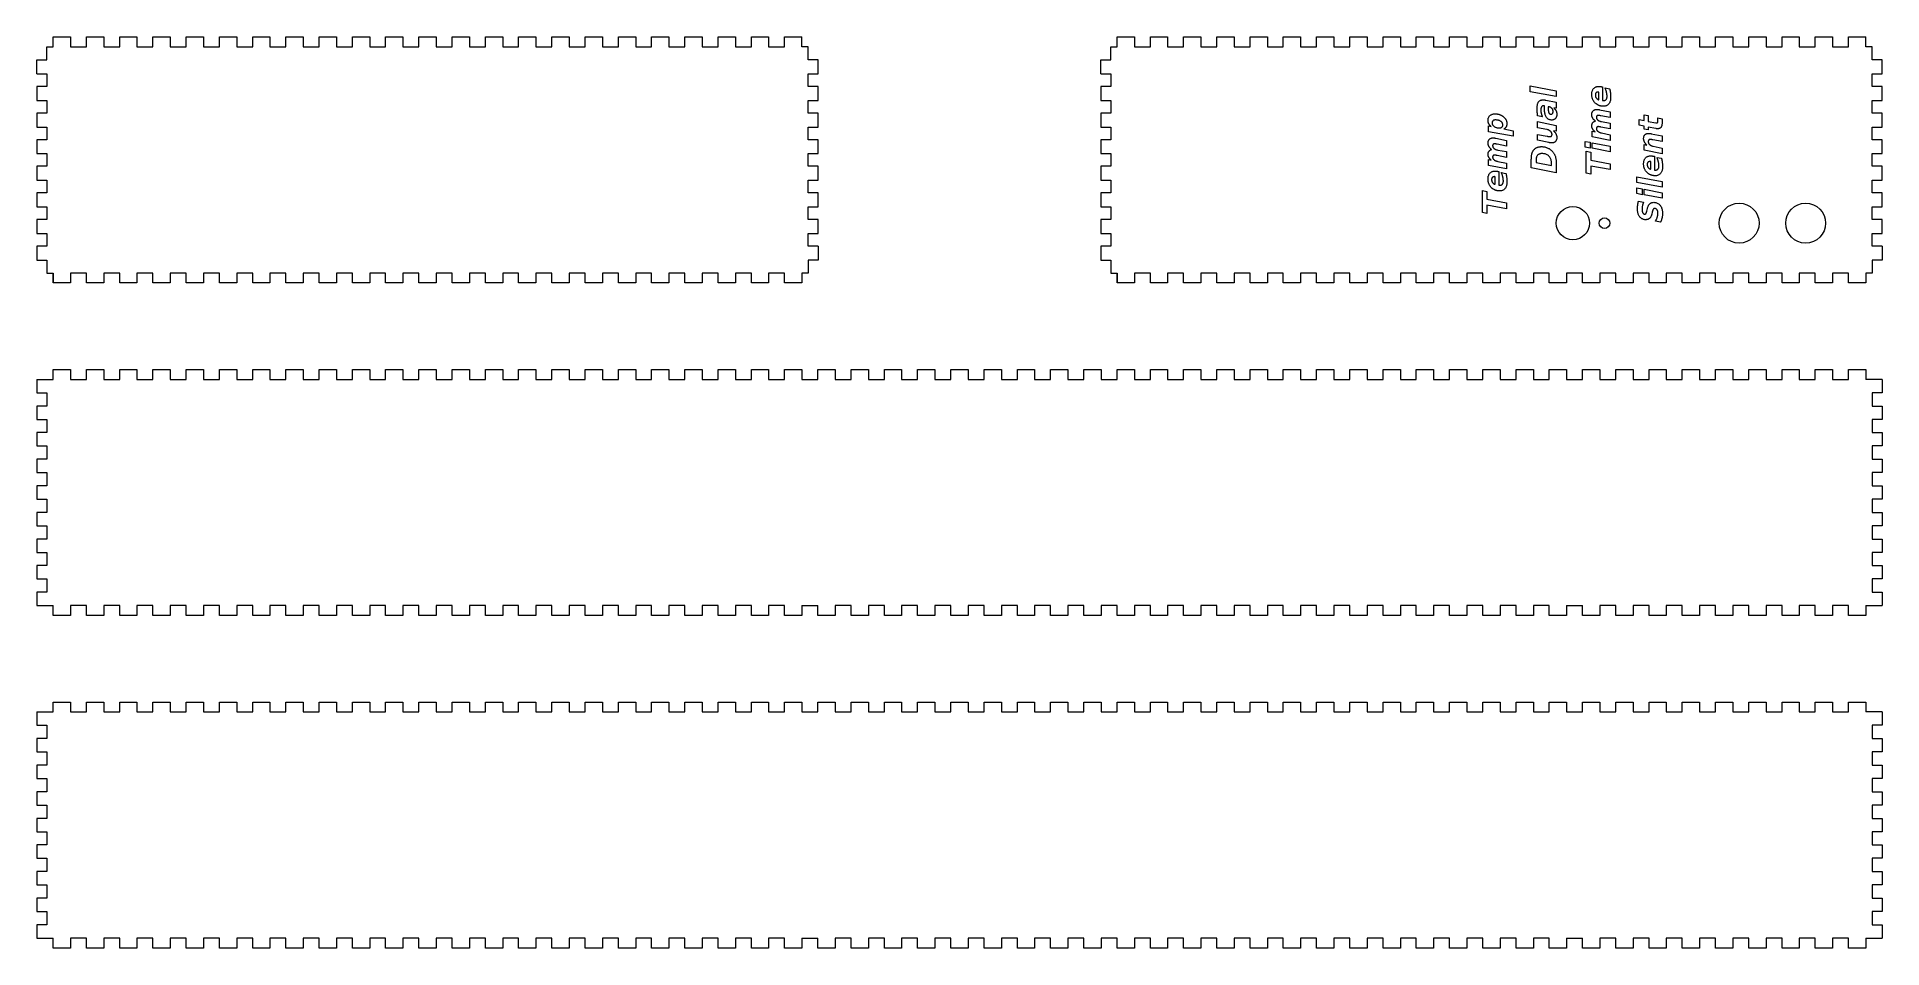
# Model space of a CAD drawing. Header units: millimetres. Extents: x 0 to 555, y 0 to 274.
import ezdxf

# ---------------------------------------------------------------- set-up
doc = ezdxf.new("R2010")
doc.units = ezdxf.units.MM
doc.layers.get('0').update_dxf_attribs({"linetype": 'CONTINUOUS', "lineweight": 0})
doc.layers.add('noname', color=1, linetype='CONTINUOUS', lineweight=0)

msp = doc.modelspace()

# ---------------------------------------------------------------- linework, layer by layer
for p, q in [((4.9, 271), (4.9, 274)), ((4.9, 274), (10.1, 274)), ((4.9, 271), (4.9, 274)), ((10.1, 274), (10.1, 271)), ((14.9, 271), (14.9, 274)), ((14.9, 274), (20.1, 274)), ((20.1, 274), (20.1, 271)), ((24.9, 271), (24.9, 274)), ((24.9, 274), (30.1, 274)), ((30.1, 274), (30.1, 271)), ((34.9, 271), (34.9, 274)), ((34.9, 274), (40.1, 274)), ((40.1, 274), (40.1, 271)), ((44.9, 271), (44.9, 274)), ((44.9, 274), (50.1, 274)), ((50.1, 274), (50.1, 271)), ((54.9, 271), (54.9, 274)), ((54.9, 274), (60.1, 274)), ((60.1, 274), (60.1, 271)), ((64.9, 271), (64.9, 274)), ((64.9, 274), (70.1, 274)), ((70.1, 274), (70.1, 271)), ((74.9, 271), (74.9, 274)), ((74.9, 274), (80.1, 274)), ((80.1, 274), (80.1, 271)), ((84.9, 271), (84.9, 274)), ((84.9, 274), (90.1, 274)), ((90.1, 274), (90.1, 271)), ((94.9, 271), (94.9, 274)), ((94.9, 274), (100.1, 274)), ((100.1, 274), (100.1, 271)), ((104.9, 271), (104.9, 274)), ((104.9, 274), (110.1, 274)), ((110.1, 274), (110.1, 271)), ((114.9, 271), (114.9, 274)), ((114.9, 274), (120.1, 274)), ((120.1, 274), (120.1, 271)), ((124.9, 271), (124.9, 274)), ((124.9, 274), (130.1, 274)), ((130.1, 274), (130.1, 271)), ((134.9, 271), (134.9, 274)), ((134.9, 274), (140.1, 274)), ((140.1, 274), (140.1, 271)), ((144.9, 271), (144.9, 274)), ((144.9, 274), (150.1, 274)), ((150.1, 274), (150.1, 271)), ((154.9, 271), (154.9, 274)), ((154.9, 274), (160.1, 274)), ((160.1, 274), (160.1, 271)), ((164.9, 271), (164.9, 274)), ((164.9, 274), (170.1, 274)), ((170.1, 274), (170.1, 271)), ((174.9, 271), (174.9, 274)), ((174.9, 274), (180.1, 274)), ((180.1, 274), (180.1, 271)), ((184.9, 271), (184.9, 274)), ((184.9, 274), (190.1, 274)), ((190.1, 274), (190.1, 271)), ((194.9, 271), (194.9, 274)), ((194.9, 274), (200.1, 274)), ((200.1, 274), (200.1, 271)), ((204.9, 271), (204.9, 274)), ((204.9, 274), (210.1, 274)), ((210.1, 274), (210.1, 271)), ((214.9, 271), (214.9, 274)), ((214.9, 274), (220.1, 274)), ((220.1, 274), (220.1, 271)), ((224.9, 271), (224.9, 274)), ((224.9, 274), (230.1, 274)), ((230.1, 271), (230.1, 274)), ((324.9, 271), (324.9, 274)), ((324.9, 274), (330.1, 274)), ((324.9, 271), (324.9, 274)), ((330.1, 274), (330.1, 271)), ((334.9, 271), (334.9, 274)), ((334.9, 274), (340.1, 274)), ((340.1, 274), (340.1, 271)), ((344.9, 271), (344.9, 274)), ((344.9, 274), (350.1, 274)), ((350.1, 274), (350.1, 271)), ((354.9, 271), (354.9, 274)), ((354.9, 274), (360.1, 274)), ((360.1, 274), (360.1, 271)), ((364.9, 271), (364.9, 274)), ((364.9, 274), (370.1, 274)), ((370.1, 274), (370.1, 271)), ((374.9, 271), (374.9, 274)), ((374.9, 274), (380.1, 274)), ((380.1, 274), (380.1, 271)), ((384.9, 271), (384.9, 274)), ((384.9, 274), (390.1, 274)), ((390.1, 274), (390.1, 271)), ((394.9, 271), (394.9, 274)), ((394.9, 274), (400.1, 274)), ((400.1, 274), (400.1, 271)), ((404.9, 271), (404.9, 274)), ((404.9, 274), (410.1, 274)), ((410.1, 274), (410.1, 271)), ((414.9, 271), (414.9, 274)), ((414.9, 274), (420.1, 274)), ((420.1, 274), (420.1, 271)), ((424.9, 271), (424.9, 274)), ((424.9, 274), (430.1, 274)), ((430.1, 274), (430.1, 271)), ((434.9, 271), (434.9, 274)), ((434.9, 274), (440.1, 274)), ((440.1, 274), (440.1, 271)), ((444.9, 271), (444.9, 274)), ((444.9, 274), (450.1, 274)), ((450.1, 274), (450.1, 271)), ((454.9, 271), (454.9, 274)), ((454.9, 274), (460.1, 274)), ((460.1, 274), (460.1, 271)), ((464.9, 271), (464.9, 274)), ((464.9, 274), (470.1, 274)), ((470.1, 274), (470.1, 271)), ((474.9, 271), (474.9, 274)), ((474.9, 274), (480.1, 274)), ((480.1, 274), (480.1, 271)), ((484.9, 271), (484.9, 274)), ((484.9, 274), (490.1, 274)), ((490.1, 274), (490.1, 271)), ((494.9, 271), (494.9, 274)), ((494.9, 274), (500.1, 274)), ((500.1, 274), (500.1, 271)), ((504.9, 271), (504.9, 274)), ((504.9, 274), (510.1, 274)), ((510.1, 274), (510.1, 271)), ((514.9, 271), (514.9, 274)), ((514.9, 274), (520.1, 274)), ((520.1, 274), (520.1, 271)), ((524.9, 271), (524.9, 274)), ((524.9, 274), (530.1, 274)), ((530.1, 274), (530.1, 271)), ((534.9, 271), (534.9, 274)), ((534.9, 274), (540.1, 274)), ((540.1, 274), (540.1, 271)), ((544.9, 271), (544.9, 274)), ((544.9, 274), (550.1, 274)), ((550.1, 271), (550.1, 274)), ((0, 262.9), (0, 267.1)), ((0, 267.1), (3, 267.1)), ((3, 267.1), (3, 271)), ((3, 271), (4.9, 271)), ((10.1, 271), (14.9, 271)), ((20.1, 271), (24.9, 271)), ((30.1, 271), (34.9, 271)), ((40.1, 271), (44.9, 271)), ((50.1, 271), (54.9, 271)), ((60.1, 271), (64.9, 271)), ((70.1, 271), (74.9, 271)), ((80.1, 271), (84.9, 271)), ((90.1, 271), (94.9, 271)), ((100.1, 271), (104.9, 271)), ((110.1, 271), (114.9, 271)), ((120.1, 271), (124.9, 271)), ((130.1, 271), (134.9, 271)), ((140.1, 271), (144.9, 271)), ((150.1, 271), (154.9, 271)), ((160.1, 271), (164.9, 271)), ((170.1, 271), (174.9, 271)), ((180.1, 271), (184.9, 271)), ((190.1, 271), (194.9, 271)), ((200.1, 271), (204.9, 271)), ((210.1, 271), (214.9, 271)), ((220.1, 271), (224.9, 271)), ((232, 271), (230.1, 271)), ((232, 267.1), (232, 271)), ((235, 267.1), (232, 267.1)), ((235, 262.9), (235, 267.1)), ((320, 262.9), (320, 267.1)), ((320, 267.1), (323, 267.1)), ((323, 267.1), (323, 271)), ((323, 271), (324.9, 271)), ((330.1, 271), (334.9, 271)), ((340.1, 271), (344.9, 271)), ((350.1, 271), (354.9, 271)), ((360.1, 271), (364.9, 271)), ((370.1, 271), (374.9, 271)), ((380.1, 271), (384.9, 271)), ((390.1, 271), (394.9, 271)), ((400.1, 271), (404.9, 271)), ((410.1, 271), (414.9, 271)), ((420.1, 271), (424.9, 271)), ((430.1, 271), (434.9, 271)), ((440.1, 271), (444.9, 271)), ((450.1, 271), (454.9, 271)), ((460.1, 271), (464.9, 271)), ((470.1, 271), (474.9, 271)), ((480.1, 271), (484.9, 271)), ((490.1, 271), (494.9, 271)), ((500.1, 271), (504.9, 271)), ((510.1, 271), (514.9, 271)), ((520.1, 271), (524.9, 271)), ((530.1, 271), (534.9, 271)), ((540.1, 271), (544.9, 271)), ((552, 271), (550.1, 271)), ((552, 267.1), (552, 271)), ((555, 267.1), (552, 267.1)), ((555, 262.9), (555, 267.1)), ((0, 262.9), (3, 262.9)), ((3, 262.9), (3, 259.1)), ((232, 259.1), (232, 262.9)), ((232, 262.9), (235, 262.9)), ((320, 262.9), (323, 262.9)), ((323, 262.9), (323, 259.1)), ((552, 259.1), (552, 262.9)), ((552, 262.9), (555, 262.9)), ((3, 259.1), (0, 259.1)), ((0, 259.1), (0, 254.9)), ((235, 259.1), (232, 259.1)), ((235, 254.9), (235, 259.1)), ((323, 259.1), (320, 259.1)), ((320, 259.1), (320, 254.9)), ((555, 259.1), (552, 259.1)), ((555, 254.9), (555, 259.1)), ((0, 254.9), (3, 254.9)), ((3, 251.1), (0, 251.1)), ((0, 251.1), (0, 246.9)), ((3, 254.9), (3, 251.1)), ((232, 251.1), (232, 254.9)), ((232, 254.9), (235, 254.9)), ((235, 251.1), (232, 251.1)), ((235, 246.9), (235, 251.1)), ((320, 254.9), (323, 254.9)), ((323, 251.1), (320, 251.1)), ((320, 251.1), (320, 246.9)), ((323, 254.9), (323, 251.1)), ((552, 251.1), (552, 254.9)), ((552, 254.9), (555, 254.9)), ((555, 251.1), (552, 251.1)), ((555, 246.9), (555, 251.1)), ((0, 246.9), (3, 246.9)), ((3, 246.9), (3, 243.1)), ((232, 243.1), (232, 246.9)), ((232, 246.9), (235, 246.9)), ((320, 246.9), (323, 246.9)), ((323, 246.9), (323, 243.1)), ((552, 243.1), (552, 246.9)), ((552, 246.9), (555, 246.9)), ((3, 243.1), (0, 243.1)), ((0, 243.1), (0, 238.9)), ((0, 238.9), (3, 238.9)), ((3, 238.9), (3, 235.1)), ((235, 243.1), (232, 243.1)), ((232, 235.1), (232, 238.9)), ((232, 238.9), (235, 238.9)), ((235, 238.9), (235, 243.1)), ((323, 243.1), (320, 243.1)), ((320, 243.1), (320, 238.9)), ((320, 238.9), (323, 238.9)), ((323, 238.9), (323, 235.1)), ((555, 243.1), (552, 243.1)), ((552, 235.1), (552, 238.9)), ((552, 238.9), (555, 238.9)), ((555, 238.9), (555, 243.1)), ((3, 235.1), (0, 235.1)), ((0, 235.1), (0, 230.9)), ((235, 235.1), (232, 235.1)), ((235, 230.9), (235, 235.1)), ((323, 235.1), (320, 235.1)), ((320, 235.1), (320, 230.9)), ((555, 235.1), (552, 235.1)), ((555, 230.9), (555, 235.1)), ((0, 230.9), (3, 230.9)), ((3, 230.9), (3, 227.1)), ((232, 227.1), (232, 230.9)), ((232, 230.9), (235, 230.9)), ((320, 230.9), (323, 230.9)), ((323, 230.9), (323, 227.1)), ((552, 227.1), (552, 230.9)), ((552, 230.9), (555, 230.9)), ((3, 227.1), (0, 227.1)), ((0, 227.1), (0, 222.9)), ((0, 222.9), (3, 222.9)), ((3, 222.9), (3, 219.1)), ((235, 227.1), (232, 227.1)), ((232, 219.1), (232, 222.9)), ((232, 222.9), (235, 222.9)), ((235, 222.9), (235, 227.1)), ((323, 227.1), (320, 227.1)), ((320, 227.1), (320, 222.9)), ((320, 222.9), (323, 222.9)), ((323, 222.9), (323, 219.1)), ((555, 227.1), (552, 227.1)), ((552, 219.1), (552, 222.9)), ((552, 222.9), (555, 222.9)), ((555, 222.9), (555, 227.1)), ((3, 219.1), (0, 219.1)), ((0, 219.1), (0, 214.9)), ((235, 219.1), (232, 219.1)), ((235, 214.9), (235, 219.1)), ((323, 219.1), (320, 219.1)), ((320, 219.1), (320, 214.9)), ((555, 219.1), (552, 219.1)), ((555, 214.9), (555, 219.1)), ((0, 214.9), (3, 214.9)), ((3, 211.1), (0, 211.1)), ((0, 211.1), (0, 206.9)), ((3, 214.9), (3, 211.1)), ((232, 211.1), (232, 214.9)), ((232, 214.9), (235, 214.9)), ((235, 211.1), (232, 211.1)), ((235, 211.1), (235, 206.9)), ((320, 214.9), (323, 214.9)), ((323, 211.1), (320, 211.1)), ((320, 211.1), (320, 206.9)), ((323, 214.9), (323, 211.1)), ((552, 211.1), (552, 214.9)), ((552, 214.9), (555, 214.9)), ((555, 211.1), (552, 211.1)), ((555, 211.1), (555, 206.9)), ((0, 206.9), (3, 206.9)), ((3, 206.9), (3, 203)), ((235, 206.9), (232, 206.9)), ((232, 206.9), (232, 203)), ((320, 206.9), (323, 206.9)), ((323, 206.9), (323, 203)), ((555, 206.9), (552, 206.9)), ((552, 206.9), (552, 203)), ((3, 203), (4.9, 203)), ((4.9, 200), (4.9, 203)), ((4.9, 203), (4.9, 200)), ((10.1, 200), (4.9, 200)), ((14.9, 203), (10.1, 203)), ((10.1, 203), (10.1, 200)), ((14.9, 200), (14.9, 203)), ((20.1, 200), (14.9, 200)), ((24.9, 203), (20.1, 203)), ((20.1, 203), (20.1, 200)), ((24.9, 200), (24.9, 203)), ((30.1, 200), (24.9, 200)), ((34.9, 203), (30.1, 203)), ((30.1, 203), (30.1, 200)), ((34.9, 200), (34.9, 203)), ((40.1, 200), (34.9, 200)), ((44.9, 203), (40.1, 203)), ((40.1, 203), (40.1, 200)), ((44.9, 200), (44.9, 203)), ((50.1, 200), (44.9, 200)), ((54.9, 203), (50.1, 203)), ((50.1, 203), (50.1, 200)), ((54.9, 200), (54.9, 203)), ((60.1, 200), (54.9, 200)), ((64.9, 203), (60.1, 203)), ((60.1, 203), (60.1, 200)), ((64.9, 200), (64.9, 203)), ((70.1, 200), (64.9, 200)), ((74.9, 203), (70.1, 203)), ((70.1, 203), (70.1, 200)), ((74.9, 200), (74.9, 203)), ((80.1, 200), (74.9, 200)), ((84.9, 203), (80.1, 203)), ((80.1, 203), (80.1, 200)), ((84.9, 200), (84.9, 203)), ((90.1, 200), (84.9, 200)), ((94.9, 203), (90.1, 203)), ((90.1, 203), (90.1, 200)), ((94.9, 200), (94.9, 203)), ((100.1, 200), (94.9, 200)), ((104.9, 203), (100.1, 203)), ((100.1, 203), (100.1, 200)), ((104.9, 200), (104.9, 203)), ((110.1, 200), (104.9, 200)), ((114.9, 203), (110.1, 203)), ((110.1, 203), (110.1, 200)), ((114.9, 200), (114.9, 203)), ((120.1, 200), (114.9, 200)), ((124.9, 203), (120.1, 203)), ((120.1, 203), (120.1, 200)), ((124.9, 200), (124.9, 203)), ((130.1, 200), (124.9, 200)), ((134.9, 203), (130.1, 203)), ((130.1, 203), (130.1, 200)), ((134.9, 200), (134.9, 203)), ((140.1, 200), (134.9, 200)), ((144.9, 203), (140.1, 203)), ((140.1, 203), (140.1, 200)), ((144.9, 200), (144.9, 203)), ((150.1, 200), (144.9, 200)), ((154.9, 203), (150.1, 203)), ((150.1, 203), (150.1, 200)), ((154.9, 200), (154.9, 203)), ((160.1, 200), (154.9, 200)), ((164.9, 203), (160.1, 203)), ((160.1, 203), (160.1, 200)), ((164.9, 200), (164.9, 203)), ((170.1, 200), (164.9, 200)), ((174.9, 203), (170.1, 203)), ((170.1, 203), (170.1, 200)), ((174.9, 200), (174.9, 203)), ((180.1, 200), (174.9, 200)), ((184.9, 203), (180.1, 203)), ((180.1, 203), (180.1, 200)), ((184.9, 200), (184.9, 203)), ((190.1, 200), (184.9, 200)), ((194.9, 203), (190.1, 203)), ((190.1, 203), (190.1, 200)), ((194.9, 200), (194.9, 203)), ((200.1, 200), (194.9, 200)), ((204.9, 203), (200.1, 203)), ((200.1, 203), (200.1, 200)), ((204.9, 200), (204.9, 203)), ((210.1, 200), (204.9, 200)), ((214.9, 203), (210.1, 203)), ((210.1, 203), (210.1, 200)), ((214.9, 200), (214.9, 203)), ((220.1, 200), (214.9, 200)), ((224.9, 203), (220.1, 203)), ((220.1, 203), (220.1, 200)), ((224.9, 200), (224.9, 203)), ((230.1, 200), (224.9, 200)), ((232, 203), (230.1, 203)), ((230.1, 203), (230.1, 200)), ((323, 203), (324.9, 203)), ((324.9, 200), (324.9, 203)), ((324.9, 203), (324.9, 200)), ((330.1, 200), (324.9, 200)), ((334.9, 203), (330.1, 203)), ((330.1, 203), (330.1, 200)), ((334.9, 200), (334.9, 203)), ((340.1, 200), (334.9, 200)), ((344.9, 203), (340.1, 203)), ((340.1, 203), (340.1, 200)), ((344.9, 200), (344.9, 203)), ((350.1, 200), (344.9, 200)), ((354.9, 203), (350.1, 203)), ((350.1, 203), (350.1, 200)), ((354.9, 200), (354.9, 203)), ((360.1, 200), (354.9, 200)), ((364.9, 203), (360.1, 203)), ((360.1, 203), (360.1, 200)), ((364.9, 200), (364.9, 203)), ((370.1, 200), (364.9, 200)), ((374.9, 203), (370.1, 203)), ((370.1, 203), (370.1, 200)), ((374.9, 200), (374.9, 203)), ((380.1, 200), (374.9, 200)), ((384.9, 203), (380.1, 203)), ((380.1, 203), (380.1, 200)), ((384.9, 200), (384.9, 203)), ((390.1, 200), (384.9, 200)), ((394.9, 203), (390.1, 203)), ((390.1, 203), (390.1, 200)), ((394.9, 200), (394.9, 203)), ((400.1, 200), (394.9, 200)), ((404.9, 203), (400.1, 203)), ((400.1, 203), (400.1, 200)), ((404.9, 200), (404.9, 203)), ((410.1, 200), (404.9, 200)), ((414.9, 203), (410.1, 203)), ((410.1, 203), (410.1, 200)), ((414.9, 200), (414.9, 203)), ((420.1, 200), (414.9, 200)), ((424.9, 203), (420.1, 203)), ((420.1, 203), (420.1, 200)), ((424.9, 200), (424.9, 203)), ((430.1, 200), (424.9, 200)), ((434.9, 203), (430.1, 203)), ((430.1, 203), (430.1, 200)), ((434.9, 200), (434.9, 203)), ((440.1, 200), (434.9, 200)), ((444.9, 203), (440.1, 203)), ((440.1, 203), (440.1, 200)), ((444.9, 200), (444.9, 203)), ((450.1, 200), (444.9, 200)), ((454.9, 203), (450.1, 203)), ((450.1, 203), (450.1, 200)), ((454.9, 200), (454.9, 203)), ((460.1, 200), (454.9, 200)), ((464.9, 203), (460.1, 203)), ((460.1, 203), (460.1, 200)), ((464.9, 200), (464.9, 203)), ((470.1, 200), (464.9, 200)), ((474.9, 203), (470.1, 203)), ((470.1, 203), (470.1, 200)), ((474.9, 200), (474.9, 203)), ((480.1, 200), (474.9, 200)), ((484.9, 203), (480.1, 203)), ((480.1, 203), (480.1, 200)), ((484.9, 200), (484.9, 203)), ((490.1, 200), (484.9, 200)), ((494.9, 203), (490.1, 203)), ((490.1, 203), (490.1, 200)), ((494.9, 200), (494.9, 203)), ((500.1, 200), (494.9, 200)), ((504.9, 203), (500.1, 203)), ((500.1, 203), (500.1, 200)), ((504.9, 200), (504.9, 203)), ((510.1, 200), (504.9, 200)), ((514.9, 203), (510.1, 203)), ((510.1, 203), (510.1, 200)), ((514.9, 200), (514.9, 203)), ((520.1, 200), (514.9, 200)), ((524.9, 203), (520.1, 203)), ((520.1, 203), (520.1, 200)), ((524.9, 200), (524.9, 203)), ((530.1, 200), (524.9, 200)), ((534.9, 203), (530.1, 203)), ((530.1, 203), (530.1, 200)), ((534.9, 200), (534.9, 203)), ((540.1, 200), (534.9, 200)), ((544.9, 203), (540.1, 203)), ((540.1, 203), (540.1, 200)), ((544.9, 200), (544.9, 203)), ((550.1, 200), (544.9, 200)), ((552, 203), (550.1, 203)), ((550.1, 203), (550.1, 200)), ((4.9, 171), (4.9, 174)), ((4.9, 174), (10.1, 174)), ((10.1, 174), (10.1, 171)), ((14.9, 171), (14.9, 174)), ((14.9, 174), (20.1, 174)), ((20.1, 174), (20.1, 171)), ((24.9, 171), (24.9, 174)), ((24.9, 174), (30.1, 174)), ((30.1, 174), (30.1, 171)), ((34.9, 171), (34.9, 174)), ((34.9, 174), (40.1, 174)), ((40.1, 174), (40.1, 171)), ((44.9, 171), (44.9, 174)), ((44.9, 174), (50.1, 174)), ((50.1, 174), (50.1, 171)), ((54.9, 171), (54.9, 174)), ((54.9, 174), (60.1, 174)), ((60.1, 174), (60.1, 171)), ((64.9, 171), (64.9, 174)), ((64.9, 174), (70.1, 174)), ((70.1, 174), (70.1, 171)), ((74.9, 171), (74.9, 174)), ((74.9, 174), (80.1, 174)), ((80.1, 174), (80.1, 171)), ((84.9, 171), (84.9, 174)), ((84.9, 174), (90.1, 174)), ((90.1, 174), (90.1, 171)), ((94.9, 171), (94.9, 174)), ((94.9, 174), (100.1, 174)), ((100.1, 174), (100.1, 171)), ((104.9, 171), (104.9, 174)), ((104.9, 174), (110.1, 174)), ((110.1, 174), (110.1, 171)), ((114.9, 171), (114.9, 174)), ((114.9, 174), (120.1, 174)), ((120.1, 174), (120.1, 171)), ((124.9, 171), (124.9, 174)), ((124.9, 174), (130.1, 174)), ((130.1, 174), (130.1, 171)), ((134.9, 171), (134.9, 174)), ((134.9, 174), (140.1, 174)), ((140.1, 174), (140.1, 171)), ((144.9, 171), (144.9, 174)), ((144.9, 174), (150.1, 174)), ((150.1, 174), (150.1, 171)), ((154.9, 171), (154.9, 174)), ((154.9, 174), (160.1, 174)), ((160.1, 174), (160.1, 171)), ((164.9, 171), (164.9, 174)), ((164.9, 174), (170.1, 174)), ((170.1, 174), (170.1, 171)), ((174.9, 171), (174.9, 174)), ((174.9, 174), (180.1, 174)), ((180.1, 174), (180.1, 171)), ((184.9, 171), (184.9, 174)), ((184.9, 174), (190.1, 174)), ((190.1, 174), (190.1, 171)), ((194.9, 171), (194.9, 174)), ((194.9, 174), (200.1, 174)), ((200.1, 174), (200.1, 171)), ((204.9, 171), (204.9, 174)), ((204.9, 174), (210.1, 174)), ((210.1, 174), (210.1, 171)), ((214.9, 171), (214.9, 174)), ((214.9, 174), (220.1, 174)), ((220.1, 174), (220.1, 171)), ((224.9, 171), (224.9, 174)), ((224.9, 174), (230.1, 174)), ((230.1, 174), (230.1, 171)), ((234.9, 171), (234.9, 174)), ((234.9, 174), (240.1, 174)), ((240.1, 174), (240.1, 171)), ((244.9, 171), (244.9, 174)), ((244.9, 174), (250.1, 174)), ((250.1, 174), (250.1, 171)), ((254.9, 171), (254.9, 174)), ((254.9, 174), (260.1, 174)), ((260.1, 174), (260.1, 171)), ((264.9, 171), (264.9, 174)), ((264.9, 174), (270.1, 174)), ((270.1, 174), (270.1, 171)), ((274.9, 171), (274.9, 174)), ((274.9, 174), (280.1, 174)), ((280.1, 174), (280.1, 171)), ((284.9, 171), (284.9, 174)), ((284.9, 174), (290.1, 174)), ((290.1, 174), (290.1, 171)), ((294.9, 171), (294.9, 174)), ((294.9, 174), (300.1, 174)), ((300.1, 174), (300.1, 171)), ((304.9, 171), (304.9, 174)), ((304.9, 174), (310.1, 174)), ((310.1, 174), (310.1, 171)), ((314.9, 171), (314.9, 174)), ((314.9, 174), (320.1, 174)), ((320.1, 174), (320.1, 171)), ((324.9, 171), (324.9, 174)), ((324.9, 174), (330.1, 174)), ((330.1, 174), (330.1, 171)), ((334.9, 171), (334.9, 174)), ((334.9, 174), (340.1, 174)), ((340.1, 174), (340.1, 171)), ((344.9, 171), (344.9, 174)), ((344.9, 174), (350.1, 174)), ((350.1, 174), (350.1, 171)), ((354.9, 171), (354.9, 174)), ((354.9, 174), (360.1, 174)), ((360.1, 174), (360.1, 171)), ((364.9, 171), (364.9, 174)), ((364.9, 174), (370.1, 174)), ((370.1, 174), (370.1, 171)), ((374.9, 171), (374.9, 174)), ((374.9, 174), (380.1, 174)), ((380.1, 174), (380.1, 171)), ((384.9, 171), (384.9, 174)), ((384.9, 174), (390.1, 174)), ((390.1, 174), (390.1, 171)), ((394.9, 171), (394.9, 174)), ((394.9, 174), (400.1, 174)), ((400.1, 174), (400.1, 171)), ((404.9, 171), (404.9, 174)), ((404.9, 174), (410.1, 174)), ((410.1, 174), (410.1, 171)), ((414.9, 171), (414.9, 174)), ((414.9, 174), (420.1, 174)), ((420.1, 174), (420.1, 171)), ((424.9, 171), (424.9, 174)), ((424.9, 174), (430.1, 174)), ((430.1, 174), (430.1, 171)), ((434.9, 171), (434.9, 174)), ((434.9, 174), (440.1, 174)), ((440.1, 174), (440.1, 171)), ((444.9, 171), (444.9, 174)), ((444.9, 174), (450.1, 174)), ((450.1, 174), (450.1, 171)), ((454.9, 171), (454.9, 174)), ((454.9, 174), (460.1, 174)), ((460.1, 174), (460.1, 171)), ((464.9, 171), (464.9, 174)), ((464.9, 174), (470.1, 174)), ((470.1, 174), (470.1, 171)), ((474.9, 171), (474.9, 174)), ((474.9, 174), (480.1, 174)), ((480.1, 174), (480.1, 171)), ((484.9, 171), (484.9, 174)), ((484.9, 174), (490.1, 174)), ((490.1, 174), (490.1, 171)), ((494.9, 171), (494.9, 174)), ((494.9, 174), (500.1, 174)), ((500.1, 174), (500.1, 171)), ((504.9, 171), (504.9, 174)), ((504.9, 174), (510.1, 174)), ((510.1, 174), (510.1, 171)), ((514.9, 171), (514.9, 174)), ((514.9, 174), (520.1, 174)), ((520.1, 174), (520.1, 171)), ((524.9, 171), (524.9, 174)), ((524.9, 174), (530.1, 174)), ((530.1, 174), (530.1, 171)), ((534.9, 171), (534.9, 174)), ((534.9, 174), (540.1, 174)), ((540.1, 174), (540.1, 171)), ((544.9, 171), (544.9, 174)), ((544.9, 174), (550.1, 174)), ((550.1, 174), (550.1, 171)), ((0, 171), (4.9, 171)), ((0, 171), (0, 167)), ((0, 167), (3, 167)), ((3, 167), (3, 163)), ((10.1, 171), (14.9, 171)), ((20.1, 171), (24.9, 171)), ((30.1, 171), (34.9, 171)), ((40.1, 171), (44.9, 171)), ((50.1, 171), (54.9, 171)), ((60.1, 171), (64.9, 171)), ((70.1, 171), (74.9, 171)), ((80.1, 171), (84.9, 171)), ((90.1, 171), (94.9, 171)), ((100.1, 171), (104.9, 171)), ((110.1, 171), (114.9, 171)), ((120.1, 171), (124.9, 171)), ((130.1, 171), (134.9, 171)), ((140.1, 171), (144.9, 171)), ((150.1, 171), (154.9, 171)), ((160.1, 171), (164.9, 171)), ((170.1, 171), (174.9, 171)), ((180.1, 171), (184.9, 171)), ((190.1, 171), (194.9, 171)), ((200.1, 171), (204.9, 171)), ((210.1, 171), (214.9, 171)), ((220.1, 171), (224.9, 171)), ((230.1, 171), (234.9, 171)), ((240.1, 171), (244.9, 171)), ((250.1, 171), (254.9, 171)), ((260.1, 171), (264.9, 171)), ((270.1, 171), (274.9, 171)), ((280.1, 171), (284.9, 171)), ((290.1, 171), (294.9, 171)), ((300.1, 171), (304.9, 171)), ((310.1, 171), (314.9, 171)), ((320.1, 171), (324.9, 171)), ((330.1, 171), (334.9, 171)), ((340.1, 171), (344.9, 171)), ((350.1, 171), (354.9, 171)), ((360.1, 171), (364.9, 171)), ((370.1, 171), (374.9, 171)), ((380.1, 171), (384.9, 171)), ((390.1, 171), (394.9, 171)), ((400.1, 171), (404.9, 171)), ((410.1, 171), (414.9, 171)), ((420.1, 171), (424.9, 171)), ((430.1, 171), (434.9, 171)), ((440.1, 171), (444.9, 171)), ((450.1, 171), (454.9, 171)), ((460.1, 171), (464.9, 171)), ((470.1, 171), (474.9, 171)), ((480.1, 171), (484.9, 171)), ((490.1, 171), (494.9, 171)), ((500.1, 171), (504.9, 171)), ((510.1, 171), (514.9, 171)), ((520.1, 171), (524.9, 171)), ((530.1, 171), (534.9, 171)), ((540.1, 171), (544.9, 171)), ((555, 171), (550.1, 171)), ((555, 167), (552, 167)), ((552, 167), (552, 163)), ((555, 171), (555, 167)), ((3, 163), (0, 163)), ((0, 163), (0, 159)), ((552, 163), (555, 163)), ((555, 163), (555, 159)), ((0, 159), (3, 159)), ((3, 159), (3, 155)), ((555, 159), (552, 159)), ((552, 159), (552, 155)), ((3, 155), (0, 155)), ((0, 155), (0, 151)), ((0, 151), (3, 151)), ((3, 151), (3, 147)), ((552, 155), (555, 155)), ((555, 151), (552, 151)), ((552, 151), (552, 147)), ((555, 155), (555, 151)), ((3, 147), (0, 147)), ((0, 147), (0, 143)), ((552, 147), (555, 147)), ((555, 147), (555, 143)), ((0, 143), (3, 143)), ((3, 139), (0, 139)), ((0, 139), (0, 135)), ((3, 143), (3, 139)), ((555, 143), (552, 143)), ((552, 143), (552, 139)), ((552, 139), (555, 139)), ((555, 139), (555, 135)), ((0, 135), (3, 135)), ((3, 135), (3, 131)), ((555, 135), (552, 135)), ((552, 135), (552, 131)), ((3, 131), (0, 131)), ((0, 131), (0, 127)), ((552, 131), (555, 131)), ((555, 131), (555, 127)), ((0, 127), (3, 127)), ((3, 123), (0, 123)), ((0, 123), (0, 119)), ((3, 127), (3, 123)), ((555, 127), (552, 127)), ((552, 127), (552, 123)), ((552, 123), (555, 123)), ((555, 123), (555, 119)), ((0, 119), (3, 119)), ((3, 119), (3, 115)), ((555, 119), (552, 119)), ((552, 119), (552, 115)), ((3, 115), (0, 115)), ((0, 115), (0, 111)), ((552, 115), (555, 115)), ((555, 115), (555, 111)), ((0, 111), (3, 111)), ((3, 107), (0, 107)), ((0, 107), (0, 103)), ((3, 111), (3, 107)), ((555, 111), (552, 111)), ((552, 111), (552, 107)), ((552, 107), (555, 107)), ((555, 107), (555, 103)), ((0, 103), (4.9, 103)), ((4.9, 100), (4.9, 103)), ((10.1, 100), (4.9, 100)), ((14.9, 103), (10.1, 103)), ((10.1, 103), (10.1, 100)), ((14.9, 100), (14.9, 103)), ((20.1, 100), (14.9, 100)), ((24.9, 103), (20.1, 103)), ((20.1, 103), (20.1, 100)), ((24.9, 100), (24.9, 103)), ((30.1, 100), (24.9, 100)), ((34.9, 103), (30.1, 103)), ((30.1, 103), (30.1, 100)), ((34.9, 100), (34.9, 103)), ((40.1, 100), (34.9, 100)), ((44.9, 103), (40.1, 103)), ((40.1, 103), (40.1, 100)), ((44.9, 100), (44.9, 103)), ((50.1, 100), (44.9, 100)), ((54.9, 103), (50.1, 103)), ((50.1, 103), (50.1, 100)), ((54.9, 100), (54.9, 103)), ((60.1, 100), (54.9, 100)), ((64.9, 103), (60.1, 103)), ((60.1, 103), (60.1, 100)), ((64.9, 100), (64.9, 103)), ((70.1, 100), (64.9, 100)), ((74.9, 103), (70.1, 103)), ((70.1, 103), (70.1, 100)), ((74.9, 100), (74.9, 103)), ((80.1, 100), (74.9, 100)), ((84.9, 103), (80.1, 103)), ((80.1, 103), (80.1, 100)), ((84.9, 100), (84.9, 103)), ((90.1, 100), (84.9, 100)), ((94.9, 103), (90.1, 103)), ((90.1, 103), (90.1, 100)), ((94.9, 100), (94.9, 103)), ((100.1, 100), (94.9, 100)), ((104.9, 103), (100.1, 103)), ((100.1, 103), (100.1, 100)), ((104.9, 100), (104.9, 103)), ((110.1, 100), (104.9, 100)), ((114.9, 103), (110.1, 103)), ((110.1, 103), (110.1, 100)), ((114.9, 100), (114.9, 103)), ((120.1, 100), (114.9, 100)), ((124.9, 103), (120.1, 103)), ((120.1, 103), (120.1, 100)), ((124.9, 100), (124.9, 103)), ((130.1, 100), (124.9, 100)), ((134.9, 103), (130.1, 103)), ((130.1, 103), (130.1, 100)), ((134.9, 100), (134.9, 103)), ((140.1, 100), (134.9, 100)), ((144.9, 103), (140.1, 103)), ((140.1, 103), (140.1, 100)), ((144.9, 100), (144.9, 103)), ((150.1, 100), (144.9, 100)), ((154.9, 103), (150.1, 103)), ((150.1, 103), (150.1, 100)), ((154.9, 100), (154.9, 103)), ((160.1, 100), (154.9, 100)), ((164.9, 103), (160.1, 103)), ((160.1, 103), (160.1, 100)), ((164.9, 100), (164.9, 103)), ((170.1, 100), (164.9, 100)), ((174.9, 103), (170.1, 103)), ((170.1, 103), (170.1, 100)), ((174.9, 100), (174.9, 103)), ((180.1, 100), (174.9, 100)), ((184.9, 103), (180.1, 103)), ((180.1, 103), (180.1, 100)), ((184.9, 100), (184.9, 103)), ((190.1, 100), (184.9, 100)), ((194.9, 103), (190.1, 103)), ((190.1, 103), (190.1, 100)), ((194.9, 100), (194.9, 103)), ((200.1, 100), (194.9, 100)), ((204.9, 103), (200.1, 103)), ((200.1, 103), (200.1, 100)), ((204.9, 100), (204.9, 103)), ((210.1, 100), (204.9, 100)), ((214.9, 103), (210.1, 103)), ((210.1, 103), (210.1, 100)), ((214.9, 100), (214.9, 103)), ((220.1, 100), (214.9, 100)), ((224.9, 103), (220.1, 103)), ((220.1, 103), (220.1, 100)), ((224.9, 100), (224.9, 103)), ((230.1, 100), (224.9, 100)), ((230.1, 103), (230.1, 100)), ((230.1, 103), (234.9, 103)), ((234.9, 100), (234.9, 103)), ((240.1, 100), (234.9, 100)), ((244.9, 103), (240.1, 103)), ((240.1, 103), (240.1, 100)), ((244.9, 100), (244.9, 103)), ((250.1, 100), (244.9, 100)), ((254.9, 103), (250.1, 103)), ((250.1, 103), (250.1, 100)), ((254.9, 100), (254.9, 103)), ((260.1, 100), (254.9, 100)), ((264.9, 103), (260.1, 103)), ((260.1, 103), (260.1, 100)), ((264.9, 100), (264.9, 103)), ((270.1, 100), (264.9, 100)), ((274.9, 103), (270.1, 103)), ((270.1, 103), (270.1, 100)), ((274.9, 100), (274.9, 103)), ((280.1, 100), (274.9, 100)), ((284.9, 103), (280.1, 103)), ((280.1, 103), (280.1, 100)), ((284.9, 100), (284.9, 103)), ((290.1, 100), (284.9, 100)), ((294.9, 103), (290.1, 103)), ((290.1, 103), (290.1, 100)), ((294.9, 100), (294.9, 103)), ((300.1, 100), (294.9, 100)), ((304.9, 103), (300.1, 103)), ((300.1, 103), (300.1, 100)), ((304.9, 100), (304.9, 103)), ((310.1, 100), (304.9, 100)), ((314.9, 103), (310.1, 103)), ((310.1, 103), (310.1, 100)), ((314.9, 100), (314.9, 103)), ((320.1, 100), (314.9, 100)), ((324.9, 103), (320.1, 103)), ((320.1, 103), (320.1, 100)), ((324.9, 100), (324.9, 103)), ((330.1, 100), (324.9, 100)), ((334.9, 103), (330.1, 103)), ((330.1, 103), (330.1, 100)), ((334.9, 100), (334.9, 103)), ((340.1, 100), (334.9, 100)), ((344.9, 103), (340.1, 103)), ((340.1, 103), (340.1, 100)), ((344.9, 100), (344.9, 103)), ((350.1, 100), (344.9, 100)), ((354.9, 103), (350.1, 103)), ((350.1, 103), (350.1, 100)), ((354.9, 100), (354.9, 103)), ((360.1, 100), (354.9, 100)), ((364.9, 103), (360.1, 103)), ((360.1, 103), (360.1, 100)), ((364.9, 100), (364.9, 103)), ((370.1, 100), (364.9, 100)), ((374.9, 103), (370.1, 103)), ((370.1, 103), (370.1, 100)), ((374.9, 100), (374.9, 103)), ((380.1, 100), (374.9, 100)), ((384.9, 103), (380.1, 103)), ((380.1, 103), (380.1, 100)), ((384.9, 100), (384.9, 103)), ((390.1, 100), (384.9, 100)), ((394.9, 103), (390.1, 103)), ((390.1, 103), (390.1, 100)), ((394.9, 100), (394.9, 103)), ((400.1, 100), (394.9, 100)), ((404.9, 103), (400.1, 103)), ((400.1, 103), (400.1, 100)), ((404.9, 100), (404.9, 103)), ((410.1, 100), (404.9, 100)), ((414.9, 103), (410.1, 103)), ((410.1, 103), (410.1, 100)), ((414.9, 100), (414.9, 103)), ((420.1, 100), (414.9, 100)), ((424.9, 103), (420.1, 103)), ((420.1, 103), (420.1, 100)), ((424.9, 100), (424.9, 103)), ((430.1, 100), (424.9, 100)), ((434.9, 103), (430.1, 103)), ((430.1, 103), (430.1, 100)), ((434.9, 100), (434.9, 103)), ((440.1, 100), (434.9, 100)), ((444.9, 103), (440.1, 103)), ((440.1, 103), (440.1, 100)), ((444.9, 100), (444.9, 103)), ((450.1, 100), (444.9, 100)), ((454.9, 103), (450.1, 103)), ((450.1, 103), (450.1, 100)), ((454.9, 100), (454.9, 103)), ((460.1, 100), (454.9, 100)), ((460.1, 103), (460.1, 100)), ((460.1, 103), (464.9, 103)), ((464.9, 100), (464.9, 103)), ((470.1, 100), (464.9, 100)), ((474.9, 103), (470.1, 103)), ((470.1, 103), (470.1, 100)), ((474.9, 100), (474.9, 103)), ((480.1, 100), (474.9, 100)), ((484.9, 103), (480.1, 103)), ((480.1, 103), (480.1, 100)), ((484.9, 100), (484.9, 103)), ((490.1, 100), (484.9, 100)), ((494.9, 103), (490.1, 103)), ((490.1, 103), (490.1, 100)), ((494.9, 100), (494.9, 103)), ((500.1, 100), (494.9, 100)), ((504.9, 103), (500.1, 103)), ((500.1, 103), (500.1, 100)), ((504.9, 100), (504.9, 103)), ((510.1, 100), (504.9, 100)), ((514.9, 103), (510.1, 103)), ((510.1, 103), (510.1, 100)), ((514.9, 100), (514.9, 103)), ((520.1, 100), (514.9, 100)), ((524.9, 103), (520.1, 103)), ((520.1, 103), (520.1, 100)), ((524.9, 100), (524.9, 103)), ((530.1, 100), (524.9, 100)), ((534.9, 103), (530.1, 103)), ((530.1, 103), (530.1, 100)), ((534.9, 100), (534.9, 103)), ((540.1, 100), (534.9, 100)), ((544.9, 103), (540.1, 103)), ((540.1, 103), (540.1, 100)), ((544.9, 100), (544.9, 103)), ((550.1, 100), (544.9, 100)), ((550.1, 103), (550.1, 100)), ((550.1, 103), (555, 103)), ((4.9, 71), (4.9, 74)), ((4.9, 74), (10.1, 74)), ((10.1, 74), (10.1, 71)), ((14.9, 71), (14.9, 74)), ((14.9, 74), (20.1, 74)), ((20.1, 74), (20.1, 71)), ((24.9, 71), (24.9, 74)), ((24.9, 74), (30.1, 74)), ((30.1, 74), (30.1, 71)), ((34.9, 71), (34.9, 74)), ((34.9, 74), (40.1, 74)), ((40.1, 74), (40.1, 71)), ((44.9, 71), (44.9, 74)), ((44.9, 74), (50.1, 74)), ((50.1, 74), (50.1, 71)), ((54.9, 71), (54.9, 74)), ((54.9, 74), (60.1, 74)), ((60.1, 74), (60.1, 71)), ((64.9, 71), (64.9, 74)), ((64.9, 74), (70.1, 74)), ((70.1, 74), (70.1, 71)), ((74.9, 71), (74.9, 74)), ((74.9, 74), (80.1, 74)), ((80.1, 74), (80.1, 71)), ((84.9, 71), (84.9, 74)), ((84.9, 74), (90.1, 74)), ((90.1, 74), (90.1, 71)), ((94.9, 71), (94.9, 74)), ((94.9, 74), (100.1, 74)), ((100.1, 74), (100.1, 71)), ((104.9, 71), (104.9, 74)), ((104.9, 74), (110.1, 74)), ((110.1, 74), (110.1, 71)), ((114.9, 71), (114.9, 74)), ((114.9, 74), (120.1, 74)), ((120.1, 74), (120.1, 71)), ((124.9, 71), (124.9, 74)), ((124.9, 74), (130.1, 74)), ((130.1, 74), (130.1, 71)), ((134.9, 71), (134.9, 74)), ((134.9, 74), (140.1, 74)), ((140.1, 74), (140.1, 71)), ((144.9, 71), (144.9, 74)), ((144.9, 74), (150.1, 74)), ((150.1, 74), (150.1, 71)), ((154.9, 71), (154.9, 74)), ((154.9, 74), (160.1, 74)), ((160.1, 74), (160.1, 71)), ((164.9, 71), (164.9, 74)), ((164.9, 74), (170.1, 74)), ((170.1, 74), (170.1, 71)), ((174.9, 71), (174.9, 74)), ((174.9, 74), (180.1, 74)), ((180.1, 74), (180.1, 71)), ((184.9, 71), (184.9, 74)), ((184.9, 74), (190.1, 74)), ((190.1, 74), (190.1, 71)), ((194.9, 71), (194.9, 74)), ((194.9, 74), (200.1, 74)), ((200.1, 74), (200.1, 71)), ((204.9, 71), (204.9, 74)), ((204.9, 74), (210.1, 74)), ((210.1, 74), (210.1, 71)), ((214.9, 71), (214.9, 74)), ((214.9, 74), (220.1, 74)), ((220.1, 74), (220.1, 71)), ((224.9, 71), (224.9, 74)), ((224.9, 74), (230.1, 74)), ((230.1, 74), (230.1, 71)), ((234.9, 71), (234.9, 74)), ((234.9, 74), (240.1, 74)), ((240.1, 74), (240.1, 71)), ((244.9, 71), (244.9, 74)), ((244.9, 74), (250.1, 74)), ((250.1, 74), (250.1, 71)), ((254.9, 71), (254.9, 74)), ((254.9, 74), (260.1, 74)), ((260.1, 74), (260.1, 71)), ((264.9, 71), (264.9, 74)), ((264.9, 74), (270.1, 74)), ((270.1, 74), (270.1, 71)), ((274.9, 71), (274.9, 74)), ((274.9, 74), (280.1, 74)), ((280.1, 74), (280.1, 71)), ((284.9, 71), (284.9, 74)), ((284.9, 74), (290.1, 74)), ((290.1, 74), (290.1, 71)), ((294.9, 71), (294.9, 74)), ((294.9, 74), (300.1, 74)), ((300.1, 74), (300.1, 71)), ((304.9, 71), (304.9, 74)), ((304.9, 74), (310.1, 74)), ((310.1, 74), (310.1, 71)), ((314.9, 71), (314.9, 74)), ((314.9, 74), (320.1, 74)), ((320.1, 74), (320.1, 71)), ((324.9, 71), (324.9, 74)), ((324.9, 74), (330.1, 74)), ((330.1, 74), (330.1, 71)), ((334.9, 71), (334.9, 74)), ((334.9, 74), (340.1, 74)), ((340.1, 74), (340.1, 71)), ((344.9, 71), (344.9, 74)), ((344.9, 74), (350.1, 74)), ((350.1, 74), (350.1, 71)), ((354.9, 71), (354.9, 74)), ((354.9, 74), (360.1, 74)), ((360.1, 74), (360.1, 71)), ((364.9, 71), (364.9, 74)), ((364.9, 74), (370.1, 74)), ((370.1, 74), (370.1, 71)), ((374.9, 71), (374.9, 74)), ((374.9, 74), (380.1, 74)), ((380.1, 74), (380.1, 71)), ((384.9, 71), (384.9, 74)), ((384.9, 74), (390.1, 74)), ((390.1, 74), (390.1, 71)), ((394.9, 71), (394.9, 74)), ((394.9, 74), (400.1, 74)), ((400.1, 74), (400.1, 71)), ((404.9, 71), (404.9, 74)), ((404.9, 74), (410.1, 74)), ((410.1, 74), (410.1, 71)), ((414.9, 71), (414.9, 74)), ((414.9, 74), (420.1, 74)), ((420.1, 74), (420.1, 71)), ((424.9, 71), (424.9, 74)), ((424.9, 74), (430.1, 74)), ((430.1, 74), (430.1, 71)), ((434.9, 71), (434.9, 74)), ((434.9, 74), (440.1, 74)), ((440.1, 74), (440.1, 71)), ((444.9, 71), (444.9, 74)), ((444.9, 74), (450.1, 74)), ((450.1, 74), (450.1, 71)), ((454.9, 71), (454.9, 74)), ((454.9, 74), (460.1, 74)), ((460.1, 74), (460.1, 71)), ((464.9, 71), (464.9, 74)), ((464.9, 74), (470.1, 74)), ((470.1, 74), (470.1, 71)), ((474.9, 71), (474.9, 74)), ((474.9, 74), (480.1, 74)), ((480.1, 74), (480.1, 71)), ((484.9, 71), (484.9, 74)), ((484.9, 74), (490.1, 74)), ((490.1, 74), (490.1, 71)), ((494.9, 71), (494.9, 74)), ((494.9, 74), (500.1, 74)), ((500.1, 74), (500.1, 71)), ((504.9, 71), (504.9, 74)), ((504.9, 74), (510.1, 74)), ((510.1, 74), (510.1, 71)), ((514.9, 71), (514.9, 74)), ((514.9, 74), (520.1, 74)), ((520.1, 74), (520.1, 71)), ((524.9, 71), (524.9, 74)), ((524.9, 74), (530.1, 74)), ((530.1, 74), (530.1, 71)), ((534.9, 71), (534.9, 74)), ((534.9, 74), (540.1, 74)), ((540.1, 74), (540.1, 71)), ((544.9, 71), (544.9, 74)), ((544.9, 74), (550.1, 74)), ((550.1, 74), (550.1, 71)), ((0, 71), (4.9, 71)), ((0, 71), (0, 67)), ((0, 67), (3, 67)), ((3, 67), (3, 63)), ((10.1, 71), (14.9, 71)), ((20.1, 71), (24.9, 71)), ((30.1, 71), (34.9, 71)), ((40.1, 71), (44.9, 71)), ((50.1, 71), (54.9, 71)), ((60.1, 71), (64.9, 71)), ((70.1, 71), (74.9, 71)), ((80.1, 71), (84.9, 71)), ((90.1, 71), (94.9, 71)), ((100.1, 71), (104.9, 71)), ((110.1, 71), (114.9, 71)), ((120.1, 71), (124.9, 71)), ((130.1, 71), (134.9, 71)), ((140.1, 71), (144.9, 71)), ((150.1, 71), (154.9, 71)), ((160.1, 71), (164.9, 71)), ((170.1, 71), (174.9, 71)), ((180.1, 71), (184.9, 71)), ((190.1, 71), (194.9, 71)), ((200.1, 71), (204.9, 71)), ((210.1, 71), (214.9, 71)), ((220.1, 71), (224.9, 71)), ((230.1, 71), (234.9, 71)), ((240.1, 71), (244.9, 71)), ((250.1, 71), (254.9, 71)), ((260.1, 71), (264.9, 71)), ((270.1, 71), (274.9, 71)), ((280.1, 71), (284.9, 71)), ((290.1, 71), (294.9, 71)), ((300.1, 71), (304.9, 71)), ((310.1, 71), (314.9, 71)), ((320.1, 71), (324.9, 71)), ((330.1, 71), (334.9, 71)), ((340.1, 71), (344.9, 71)), ((350.1, 71), (354.9, 71)), ((360.1, 71), (364.9, 71)), ((370.1, 71), (374.9, 71)), ((380.1, 71), (384.9, 71)), ((390.1, 71), (394.9, 71)), ((400.1, 71), (404.9, 71)), ((410.1, 71), (414.9, 71)), ((420.1, 71), (424.9, 71)), ((430.1, 71), (434.9, 71)), ((440.1, 71), (444.9, 71)), ((450.1, 71), (454.9, 71)), ((460.1, 71), (464.9, 71)), ((470.1, 71), (474.9, 71)), ((480.1, 71), (484.9, 71)), ((490.1, 71), (494.9, 71)), ((500.1, 71), (504.9, 71)), ((510.1, 71), (514.9, 71)), ((520.1, 71), (524.9, 71)), ((530.1, 71), (534.9, 71)), ((540.1, 71), (544.9, 71)), ((555, 71), (550.1, 71)), ((555, 67), (552, 67)), ((552, 67), (552, 63)), ((555, 71), (555, 67)), ((3, 63), (0, 63)), ((0, 63), (0, 59)), ((552, 63), (555, 63)), ((555, 63), (555, 59)), ((0, 59), (3, 59)), ((3, 59), (3, 55)), ((555, 59), (552, 59)), ((552, 59), (552, 55)), ((3, 55), (0, 55)), ((0, 55), (0, 51)), ((0, 51), (3, 51)), ((3, 51), (3, 47)), ((552, 55), (555, 55)), ((555, 51), (552, 51)), ((552, 51), (552, 47)), ((555, 55), (555, 51)), ((3, 47), (0, 47)), ((0, 47), (0, 43)), ((552, 47), (555, 47)), ((555, 47), (555, 43)), ((0, 43), (3, 43)), ((3, 39), (0, 39)), ((0, 39), (0, 35)), ((3, 43), (3, 39)), ((555, 43), (552, 43)), ((552, 43), (552, 39)), ((552, 39), (555, 39)), ((555, 39), (555, 35)), ((0, 35), (3, 35)), ((3, 35), (3, 31)), ((555, 35), (552, 35)), ((552, 35), (552, 31)), ((3, 31), (0, 31)), ((0, 31), (0, 27)), ((552, 31), (555, 31)), ((555, 31), (555, 27)), ((0, 27), (3, 27)), ((3, 23), (0, 23)), ((0, 23), (0, 19)), ((3, 27), (3, 23)), ((555, 27), (552, 27)), ((552, 27), (552, 23)), ((552, 23), (555, 23)), ((555, 23), (555, 19)), ((0, 19), (3, 19)), ((3, 19), (3, 15)), ((555, 19), (552, 19)), ((552, 19), (552, 15)), ((3, 15), (0, 15)), ((0, 15), (0, 11)), ((552, 15), (555, 15)), ((555, 15), (555, 11)), ((0, 11), (3, 11)), ((3, 7), (0, 7)), ((0, 7), (0, 3)), ((3, 11), (3, 7)), ((555, 11), (552, 11)), ((552, 11), (552, 7)), ((552, 7), (555, 7)), ((555, 7), (555, 3)), ((0, 3), (4.9, 3)), ((4.9, 0), (4.9, 3)), ((10.1, 0), (4.9, 0)), ((14.9, 3), (10.1, 3)), ((10.1, 3), (10.1, 0)), ((14.9, 0), (14.9, 3)), ((20.1, 0), (14.9, 0)), ((24.9, 3), (20.1, 3)), ((20.1, 3), (20.1, 0)), ((24.9, 0), (24.9, 3)), ((30.1, 0), (24.9, 0)), ((34.9, 3), (30.1, 3)), ((30.1, 3), (30.1, 0)), ((34.9, 0), (34.9, 3)), ((44.9, 3), (40.1, 3)), ((40.1, 3), (40.1, 0)), ((44.9, 0), (44.9, 3)), ((50.1, 0), (44.9, 0)), ((54.9, 3), (50.1, 3)), ((50.1, 3), (50.1, 0)), ((54.9, 0), (54.9, 3)), ((60.1, 0), (54.9, 0)), ((64.9, 3), (60.1, 3)), ((60.1, 3), (60.1, 0)), ((64.9, 0), (64.9, 3)), ((74.9, 3), (70.1, 3)), ((70.1, 3), (70.1, 0)), ((74.9, 0), (74.9, 3)), ((80.1, 0), (74.9, 0)), ((84.9, 3), (80.1, 3)), ((80.1, 3), (80.1, 0)), ((84.9, 0), (84.9, 3)), ((90.1, 0), (84.9, 0)), ((94.9, 3), (90.1, 3)), ((90.1, 3), (90.1, 0)), ((94.9, 0), (94.9, 3)), ((100.1, 0), (94.9, 0)), ((104.9, 3), (100.1, 3)), ((100.1, 3), (100.1, 0)), ((104.9, 0), (104.9, 3)), ((110.1, 0), (104.9, 0)), ((114.9, 3), (110.1, 3)), ((110.1, 3), (110.1, 0)), ((114.9, 0), (114.9, 3)), ((120.1, 0), (114.9, 0)), ((124.9, 3), (120.1, 3)), ((120.1, 3), (120.1, 0)), ((124.9, 0), (124.9, 3)), ((134.9, 3), (130.1, 3)), ((130.1, 3), (130.1, 0)), ((134.9, 0), (134.9, 3)), ((140.1, 0), (134.9, 0)), ((144.9, 3), (140.1, 3)), ((140.1, 3), (140.1, 0)), ((144.9, 0), (144.9, 3)), ((150.1, 0), (144.9, 0)), ((154.9, 3), (150.1, 3)), ((150.1, 3), (150.1, 0)), ((154.9, 0), (154.9, 3)), ((160.1, 0), (154.9, 0)), ((164.9, 3), (160.1, 3)), ((160.1, 3), (160.1, 0)), ((164.9, 0), (164.9, 3)), ((174.9, 3), (170.1, 3)), ((170.1, 3), (170.1, 0)), ((174.9, 0), (174.9, 3)), ((184.9, 3), (180.1, 3)), ((180.1, 3), (180.1, 0)), ((184.9, 0), (184.9, 3)), ((190.1, 0), (184.9, 0)), ((194.9, 3), (190.1, 3)), ((190.1, 3), (190.1, 0)), ((194.9, 0), (194.9, 3)), ((200.1, 0), (194.9, 0)), ((204.9, 3), (200.1, 3)), ((200.1, 3), (200.1, 0)), ((204.9, 0), (204.9, 3)), ((210.1, 0), (204.9, 0)), ((214.9, 3), (210.1, 3)), ((210.1, 3), (210.1, 0)), ((214.9, 0), (214.9, 3)), ((220.1, 0), (214.9, 0)), ((224.9, 3), (220.1, 3)), ((220.1, 3), (220.1, 0)), ((224.9, 0), (224.9, 3)), ((230.1, 3), (230.1, 0)), ((230.1, 3), (234.9, 3)), ((234.9, 0), (234.9, 3)), ((240.1, 0), (234.9, 0)), ((244.9, 3), (240.1, 3)), ((240.1, 3), (240.1, 0)), ((244.9, 0), (244.9, 3)), ((250.1, 0), (244.9, 0)), ((254.9, 3), (250.1, 3)), ((250.1, 3), (250.1, 0)), ((254.9, 0), (254.9, 3)), ((264.9, 3), (260.1, 3)), ((260.1, 3), (260.1, 0)), ((264.9, 0), (264.9, 3)), ((274.9, 3), (270.1, 3)), ((270.1, 3), (270.1, 0)), ((274.9, 0), (274.9, 3)), ((280.1, 0), (274.9, 0)), ((284.9, 3), (280.1, 3)), ((280.1, 3), (280.1, 0)), ((284.9, 0), (284.9, 3)), ((290.1, 0), (284.9, 0)), ((294.9, 3), (290.1, 3)), ((290.1, 3), (290.1, 0)), ((294.9, 0), (294.9, 3)), ((304.9, 3), (300.1, 3)), ((300.1, 3), (300.1, 0)), ((304.9, 0), (304.9, 3)), ((314.9, 3), (310.1, 3)), ((310.1, 3), (310.1, 0)), ((314.9, 0), (314.9, 3)), ((324.9, 3), (320.1, 3)), ((320.1, 3), (320.1, 0)), ((324.9, 0), (324.9, 3)), ((330.1, 0), (324.9, 0)), ((334.9, 3), (330.1, 3)), ((330.1, 3), (330.1, 0)), ((334.9, 0), (334.9, 3)), ((340.1, 0), (334.9, 0)), ((344.9, 3), (340.1, 3)), ((340.1, 3), (340.1, 0)), ((344.9, 0), (344.9, 3)), ((350.1, 0), (344.9, 0)), ((354.9, 3), (350.1, 3)), ((350.1, 3), (350.1, 0)), ((354.9, 0), (354.9, 3)), ((364.9, 3), (360.1, 3)), ((360.1, 3), (360.1, 0)), ((364.9, 0), (364.9, 3)), ((370.1, 0), (364.9, 0)), ((374.9, 3), (370.1, 3)), ((370.1, 3), (370.1, 0)), ((374.9, 0), (374.9, 3)), ((380.1, 0), (374.9, 0)), ((384.9, 3), (380.1, 3)), ((380.1, 3), (380.1, 0)), ((384.9, 0), (384.9, 3)), ((394.9, 3), (390.1, 3)), ((390.1, 3), (390.1, 0)), ((394.9, 0), (394.9, 3)), ((404.9, 3), (400.1, 3)), ((400.1, 3), (400.1, 0)), ((404.9, 0), (404.9, 3)), ((414.9, 3), (410.1, 3)), ((410.1, 3), (410.1, 0)), ((414.9, 0), (414.9, 3)), ((420.1, 0), (414.9, 0)), ((424.9, 3), (420.1, 3)), ((420.1, 3), (420.1, 0)), ((424.9, 0), (424.9, 3)), ((430.1, 0), (424.9, 0)), ((434.9, 3), (430.1, 3)), ((430.1, 3), (430.1, 0)), ((434.9, 0), (434.9, 3)), ((440.1, 0), (434.9, 0)), ((444.9, 3), (440.1, 3)), ((440.1, 3), (440.1, 0)), ((444.9, 0), (444.9, 3)), ((450.1, 0), (444.9, 0)), ((454.9, 3), (450.1, 3)), ((450.1, 3), (450.1, 0)), ((454.9, 0), (454.9, 3)), ((460.1, 0), (454.9, 0)), ((460.1, 3), (460.1, 0)), ((460.1, 3), (464.9, 3)), ((464.9, 0), (464.9, 3)), ((470.1, 0), (464.9, 0)), ((474.9, 3), (470.1, 3)), ((470.1, 3), (470.1, 0)), ((474.9, 0), (474.9, 3)), ((480.1, 0), (474.9, 0)), ((484.9, 3), (480.1, 3)), ((480.1, 3), (480.1, 0)), ((484.9, 0), (484.9, 3)), ((494.9, 3), (490.1, 3)), ((490.1, 3), (490.1, 0)), ((494.9, 0), (494.9, 3)), ((504.9, 3), (500.1, 3)), ((500.1, 3), (500.1, 0)), ((504.9, 0), (504.9, 3)), ((510.1, 0), (504.9, 0)), ((514.9, 3), (510.1, 3)), ((510.1, 3), (510.1, 0)), ((514.9, 0), (514.9, 3)), ((520.1, 0), (514.9, 0)), ((524.9, 3), (520.1, 3)), ((520.1, 3), (520.1, 0)), ((524.9, 0), (524.9, 3)), ((534.9, 3), (530.1, 3)), ((530.1, 3), (530.1, 0)), ((534.9, 0), (534.9, 3)), ((540.1, 0), (534.9, 0)), ((544.9, 3), (540.1, 3)), ((540.1, 3), (540.1, 0)), ((544.9, 0), (544.9, 3)), ((550.1, 3), (550.1, 0)), ((550.1, 3), (555, 3)), ((40.1, 0), (34.9, 0)), ((70.1, 0), (64.9, 0)), ((130.1, 0), (124.9, 0)), ((170.1, 0), (164.9, 0)), ((180.1, 0), (174.9, 0)), ((230.1, 0), (224.9, 0)), ((260.1, 0), (254.9, 0)), ((270.1, 0), (264.9, 0)), ((300.1, 0), (294.9, 0)), ((310.1, 0), (304.9, 0)), ((320.1, 0), (314.9, 0)), ((360.1, 0), (354.9, 0)), ((390.1, 0), (384.9, 0)), ((400.1, 0), (394.9, 0)), ((410.1, 0), (404.9, 0)), ((490.1, 0), (484.9, 0)), ((500.1, 0), (494.9, 0)), ((530.1, 0), (524.9, 0)), ((550.1, 0), (544.9, 0))]:
    msp.add_line(p, q)
for points in [[(449.16, 257.48), (449.16, 259.28), (457, 257.76), (457, 256.04), (449.16, 257.48)], [(470.62, 259.03), (470.9, 258.98), (470.9, 254.84), (470.9, 254.84), (470.91, 254.84), (470.92, 254.83), (470.93, 254.83), (470.94, 254.83), (470.95, 254.83), (470.96, 254.83), (470.97, 254.83), (470.98, 254.83), (470.99, 254.83), (471, 254.83), (471.02, 254.83), (471.03, 254.83), (471.04, 254.83), (471.05, 254.83), (471.06, 254.83), (471.07, 254.83), (471.07, 254.83), (471.08, 254.83), (471.09, 254.83), (471.2, 254.83), (471.32, 254.84), (471.42, 254.86), (471.52, 254.88), (471.61, 254.91), (471.7, 254.94), (471.78, 254.99), (471.85, 255.04), (471.92, 255.09), (471.98, 255.15), (472.04, 255.22), (472.09, 255.3), (472.13, 255.38), (472.17, 255.47), (472.2, 255.57), (472.23, 255.67), (472.25, 255.78), (472.27, 255.89), (472.28, 256.01), (472.28, 256.14), (472.28, 256.26), (472.27, 256.37), (472.26, 256.49), (472.25, 256.61), (472.24, 256.73), (472.22, 256.85), (472.2, 256.97), (472.18, 257.09), (472.15, 257.22), (472.12, 257.34), (472.09, 257.47), (472.06, 257.6), (472.02, 257.73), (471.98, 257.86), (471.93, 257.99), (471.88, 258.12), (471.83, 258.26), (471.78, 258.39), (471.72, 258.53), (471.66, 258.67), (473.05, 258.39), (473.08, 258.26), (473.11, 258.13), (473.13, 258), (473.16, 257.88), (473.18, 257.75), (473.2, 257.62), (473.22, 257.49), (473.24, 257.37), (473.26, 257.24), (473.28, 257.11), (473.29, 256.98), (473.3, 256.86), (473.32, 256.73), (473.33, 256.6), (473.33, 256.47), (473.34, 256.34), (473.35, 256.21), (473.35, 256.08), (473.35, 255.95), (473.35, 255.82), (473.35, 255.57), (473.33, 255.33), (473.3, 255.1), (473.26, 254.89), (473.21, 254.68), (473.14, 254.49), (473.07, 254.31), (472.98, 254.14), (472.88, 253.98), (472.77, 253.83), (472.65, 253.7), (472.52, 253.58), (472.38, 253.48), (472.22, 253.39), (472.06, 253.31), (471.89, 253.25), (471.71, 253.2), (471.52, 253.16), (471.33, 253.14), (471.12, 253.14), (470.99, 253.14), (470.87, 253.14), (470.75, 253.16), (470.63, 253.17), (470.51, 253.19), (470.39, 253.22), (470.27, 253.24), (470.15, 253.28), (470.03, 253.31), (469.92, 253.36), (469.8, 253.4), (469.69, 253.45), (469.58, 253.51), (469.47, 253.57), (469.36, 253.63), (469.25, 253.69), (469.15, 253.76), (469.05, 253.84), (468.95, 253.92), (468.85, 254), (468.74, 254.1), (468.63, 254.21), (468.53, 254.31), (468.43, 254.43), (468.34, 254.55), (468.25, 254.67), (468.18, 254.79), (468.1, 254.92), (468.03, 255.05), (467.97, 255.19), (467.91, 255.33), (467.86, 255.47), (467.82, 255.62), (467.78, 255.77), (467.75, 255.92), (467.72, 256.08), (467.7, 256.24), (467.68, 256.4), (467.67, 256.57), (467.67, 256.73), (467.68, 256.95), (467.69, 257.16), (467.72, 257.35), (467.76, 257.54), (467.81, 257.72), (467.87, 257.89), (467.95, 258.05), (468.03, 258.2), (468.13, 258.34), (468.24, 258.48), (468.35, 258.6), (468.48, 258.71), (468.61, 258.81), (468.75, 258.89), (468.9, 258.96), (469.06, 259.02), (469.22, 259.07), (469.4, 259.1), (469.58, 259.12), (469.77, 259.13), (469.8, 259.13), (469.84, 259.13), (469.88, 259.12), (469.92, 259.12), (469.96, 259.12), (470, 259.12), (470.04, 259.11), (470.08, 259.11), (470.12, 259.11), (470.16, 259.1), (470.2, 259.1), (470.25, 259.09), (470.29, 259.09), (470.33, 259.08), (470.38, 259.07), (470.43, 259.07), (470.47, 259.06), (470.52, 259.05), (470.57, 259.04), (470.62, 259.03)], [(469.82, 257.41), (469.81, 257.41), (469.8, 257.41), (469.78, 257.41), (469.77, 257.42), (469.76, 257.42), (469.75, 257.42), (469.73, 257.42), (469.72, 257.43), (469.71, 257.43), (469.7, 257.43), (469.68, 257.43), (469.67, 257.43), (469.66, 257.43), (469.64, 257.43), (469.63, 257.43), (469.62, 257.44), (469.61, 257.44), (469.59, 257.44), (469.58, 257.44), (469.57, 257.44), (469.49, 257.43), (469.42, 257.43), (469.36, 257.41), (469.29, 257.4), (469.23, 257.38), (469.17, 257.35), (469.12, 257.32), (469.06, 257.28), (469.01, 257.24), (468.97, 257.19), (468.93, 257.14), (468.89, 257.09), (468.85, 257.04), (468.83, 256.98), (468.8, 256.91), (468.78, 256.85), (468.77, 256.77), (468.75, 256.7), (468.75, 256.62), (468.75, 256.54), (468.75, 256.44), (468.76, 256.34), (468.77, 256.24), (468.79, 256.15), (468.81, 256.06), (468.84, 255.97), (468.88, 255.88), (468.92, 255.8), (468.97, 255.72), (469.02, 255.65), (469.08, 255.57), (469.14, 255.51), (469.21, 255.44), (469.28, 255.38), (469.36, 255.32), (469.44, 255.27), (469.53, 255.22), (469.62, 255.17), (469.72, 255.12), (469.82, 255.08), (469.82, 257.41)], [(441.25, 246.33), (444, 245.78), (444, 244.11), (436.62, 245.5), (436.62, 247.23), (437.38, 247.07), (437.29, 247.15), (437.2, 247.23), (437.12, 247.31), (437.05, 247.39), (436.98, 247.48), (436.91, 247.56), (436.85, 247.65), (436.79, 247.73), (436.74, 247.82), (436.69, 247.91), (436.65, 248), (436.61, 248.09), (436.58, 248.18), (436.55, 248.27), (436.53, 248.37), (436.51, 248.47), (436.49, 248.57), (436.48, 248.67), (436.47, 248.77), (436.47, 248.87), (436.48, 249.05), (436.49, 249.23), (436.52, 249.39), (436.56, 249.55), (436.62, 249.7), (436.68, 249.84), (436.75, 249.98), (436.84, 250.1), (436.94, 250.22), (437.05, 250.33), (437.17, 250.44), (437.3, 250.53), (437.44, 250.61), (437.58, 250.68), (437.74, 250.74), (437.9, 250.79), (438.07, 250.82), (438.25, 250.85), (438.43, 250.87), (438.63, 250.87), (438.75, 250.87), (438.88, 250.86), (439, 250.86), (439.12, 250.84), (439.25, 250.83), (439.37, 250.8), (439.49, 250.78), (439.61, 250.75), (439.73, 250.72), (439.84, 250.68), (439.96, 250.65), (440.08, 250.6), (440.19, 250.56), (440.3, 250.51), (440.41, 250.46), (440.51, 250.4), (440.62, 250.34), (440.72, 250.28), (440.82, 250.21), (440.92, 250.14), (441.04, 250.05), (441.15, 249.96), (441.26, 249.87), (441.36, 249.77), (441.45, 249.67), (441.54, 249.57), (441.62, 249.47), (441.7, 249.36), (441.77, 249.25), (441.84, 249.14), (441.9, 249.03), (441.95, 248.92), (442, 248.8), (442.04, 248.68), (442.07, 248.56), (442.1, 248.44), (442.13, 248.32), (442.14, 248.2), (442.15, 248.07), (442.15, 247.95), (442.15, 247.84), (442.14, 247.73), (442.13, 247.62), (442.12, 247.52), (442.1, 247.43), (442.07, 247.33), (442.05, 247.24), (442.01, 247.16), (441.98, 247.07), (441.94, 246.99), (441.89, 246.91), (441.84, 246.84), (441.78, 246.77), (441.72, 246.7), (441.65, 246.63), (441.58, 246.57), (441.51, 246.5), (441.43, 246.44), (441.34, 246.39), (441.25, 246.33)], [(441.25, 246.33), (444, 245.78), (444, 244.11), (436.62, 245.5), (436.62, 247.23), (437.38, 247.07), (437.29, 247.15), (437.2, 247.23), (437.12, 247.31), (437.05, 247.39), (436.98, 247.48), (436.91, 247.56), (436.85, 247.65), (436.79, 247.73), (436.74, 247.82), (436.69, 247.91), (436.65, 248), (436.61, 248.09), (436.58, 248.18), (436.55, 248.27), (436.53, 248.37), (436.51, 248.47), (436.49, 248.57), (436.48, 248.67), (436.47, 248.77), (436.47, 248.87), (436.48, 249.05), (436.49, 249.23), (436.52, 249.39), (436.56, 249.55), (436.62, 249.7), (436.68, 249.84), (436.75, 249.98), (436.84, 250.1), (436.94, 250.22), (437.05, 250.33), (437.17, 250.44), (437.3, 250.53), (437.44, 250.61), (437.58, 250.68), (437.74, 250.74), (437.9, 250.79), (438.07, 250.82), (438.25, 250.85), (438.43, 250.87), (438.63, 250.87), (438.75, 250.87), (438.88, 250.86), (439, 250.86), (439.12, 250.84), (439.25, 250.83), (439.37, 250.8), (439.49, 250.78), (439.61, 250.75), (439.73, 250.72), (439.84, 250.68), (439.96, 250.65), (440.08, 250.6), (440.19, 250.56), (440.3, 250.51), (440.41, 250.46), (440.51, 250.4), (440.62, 250.34), (440.72, 250.28), (440.82, 250.21), (440.92, 250.14), (441.04, 250.05), (441.15, 249.96), (441.26, 249.87), (441.36, 249.77), (441.45, 249.67), (441.54, 249.57), (441.62, 249.47), (441.7, 249.36), (441.77, 249.25), (441.84, 249.14), (441.9, 249.03), (441.95, 248.92), (442, 248.8), (442.04, 248.68), (442.07, 248.56), (442.1, 248.44), (442.13, 248.32), (442.14, 248.2), (442.15, 248.07), (442.15, 247.95), (442.15, 247.84), (442.14, 247.73), (442.13, 247.62), (442.12, 247.52), (442.1, 247.43), (442.07, 247.33), (442.05, 247.24), (442.01, 247.16), (441.98, 247.07), (441.94, 246.99), (441.89, 246.91), (441.84, 246.84), (441.78, 246.77), (441.72, 246.7), (441.65, 246.63), (441.58, 246.57), (441.51, 246.5), (441.43, 246.44), (441.34, 246.39), (441.25, 246.33)], [(453.89, 254.99), (457, 254.35), (457, 252.53), (456.24, 252.68), (456.33, 252.59), (456.42, 252.5), (456.5, 252.41), (456.58, 252.32), (456.65, 252.23), (456.72, 252.14), (456.78, 252.05), (456.84, 251.95), (456.89, 251.86), (456.93, 251.76), (456.98, 251.66), (457.02, 251.56), (457.05, 251.46), (457.08, 251.36), (457.1, 251.26), (457.12, 251.15), (457.14, 251.04), (457.15, 250.93), (457.16, 250.82), (457.16, 250.71), (457.16, 250.56), (457.14, 250.41), (457.12, 250.27), (457.09, 250.13), (457.06, 250), (457.01, 249.88), (456.96, 249.77), (456.9, 249.66), (456.83, 249.56), (456.75, 249.46), (456.67, 249.37), (456.58, 249.29), (456.48, 249.23), (456.38, 249.17), (456.27, 249.12), (456.16, 249.07), (456.04, 249.04), (455.92, 249.02), (455.79, 249), (455.65, 249), (455.45, 249.01), (455.25, 249.03), (455.07, 249.07), (454.89, 249.13), (454.72, 249.2), (454.57, 249.29), (454.42, 249.4), (454.28, 249.52), (454.16, 249.66), (454.04, 249.81), (453.93, 249.98), (453.84, 250.17), (453.75, 250.37), (453.68, 250.58), (453.62, 250.81), (453.57, 251.05), (453.53, 251.31), (453.5, 251.58), (453.49, 251.86), (453.48, 252.16), (453.48, 253.24), (453.3, 253.25), (453.28, 253.26), (453.27, 253.26), (453.26, 253.26), (453.24, 253.27), (453.23, 253.27), (453.22, 253.27), (453.21, 253.27), (453.2, 253.27), (453.19, 253.27), (453.19, 253.27), (453.18, 253.28), (453.17, 253.28), (453.16, 253.28), (453.16, 253.28), (453.15, 253.28), (453.15, 253.28), (453.14, 253.28), (453.13, 253.28), (453.13, 253.28), (453.12, 253.28), (453.05, 253.27), (452.98, 253.26), (452.91, 253.25), (452.85, 253.23), (452.79, 253.2), (452.74, 253.16), (452.68, 253.12), (452.64, 253.08), (452.59, 253.02), (452.55, 252.97), (452.52, 252.9), (452.48, 252.83), (452.45, 252.75), (452.43, 252.67), (452.41, 252.58), (452.39, 252.48), (452.38, 252.38), (452.37, 252.27), (452.36, 252.16), (452.36, 252.04), (452.36, 251.93), (452.36, 251.82), (452.37, 251.71), (452.38, 251.6), (452.39, 251.49), (452.4, 251.39), (452.42, 251.28), (452.44, 251.17), (452.46, 251.07), (452.48, 250.97), (452.51, 250.86), (452.53, 250.76), (452.56, 250.66), (452.6, 250.55), (452.63, 250.45), (452.67, 250.35), (452.71, 250.25), (452.75, 250.16), (452.79, 250.06), (452.84, 249.96), (451.4, 250.22), (451.38, 250.33), (451.37, 250.44), (451.36, 250.56), (451.34, 250.67), (451.33, 250.79), (451.32, 250.9), (451.31, 251.02), (451.3, 251.14), (451.29, 251.25), (451.28, 251.37), (451.27, 251.49), (451.27, 251.61), (451.26, 251.73), (451.26, 251.85), (451.25, 251.98), (451.25, 252.1), (451.24, 252.22), (451.24, 252.35), (451.24, 252.48), (451.24, 252.6), (451.24, 252.85), (451.26, 253.08), (451.28, 253.3), (451.31, 253.5), (451.35, 253.7), (451.4, 253.88), (451.46, 254.04), (451.53, 254.2), (451.6, 254.34), (451.69, 254.47), (451.78, 254.58), (451.88, 254.69), (452, 254.78), (452.12, 254.86), (452.25, 254.93), (452.39, 254.98), (452.54, 255.02), (452.7, 255.06), (452.87, 255.07), (453.05, 255.08), (453.08, 255.08), (453.12, 255.08), (453.15, 255.08), (453.19, 255.08), (453.23, 255.07), (453.27, 255.07), (453.31, 255.07), (453.35, 255.07), (453.39, 255.06), (453.44, 255.06), (453.48, 255.05), (453.52, 255.05), (453.56, 255.04), (453.61, 255.04), (453.65, 255.03), (453.7, 255.02), (453.75, 255.01), (453.79, 255.01), (453.84, 255), (453.89, 254.99)], [(454.6, 252.14), (454.6, 252.01), (454.61, 251.88), (454.62, 251.76), (454.63, 251.65), (454.65, 251.54), (454.67, 251.44), (454.7, 251.35), (454.73, 251.26), (454.76, 251.18), (454.8, 251.11), (454.84, 251.04), (454.89, 250.98), (454.94, 250.93), (455, 250.89), (455.05, 250.85), (455.11, 250.82), (455.18, 250.79), (455.25, 250.77), (455.32, 250.76), (455.4, 250.76), (455.46, 250.76), (455.51, 250.77), (455.57, 250.78), (455.62, 250.79), (455.67, 250.81), (455.71, 250.83), (455.76, 250.86), (455.8, 250.89), (455.83, 250.93), (455.87, 250.97), (455.9, 251.01), (455.93, 251.05), (455.96, 251.1), (455.98, 251.16), (456, 251.21), (456.01, 251.27), (456.02, 251.33), (456.03, 251.4), (456.04, 251.46), (456.04, 251.53), (456.04, 251.65), (456.03, 251.75), (456.01, 251.85), (455.99, 251.95), (455.96, 252.05), (455.92, 252.14), (455.88, 252.23), (455.83, 252.31), (455.78, 252.39), (455.72, 252.47), (455.65, 252.54), (455.57, 252.61), (455.5, 252.67), (455.41, 252.73), (455.32, 252.78), (455.23, 252.83), (455.13, 252.88), (455.03, 252.91), (454.92, 252.95), (454.8, 252.98), (454.6, 253.02), (454.6, 252.14)], [(468.76, 248.68), (468.66, 248.76), (468.56, 248.85), (468.47, 248.93), (468.38, 249.02), (468.3, 249.11), (468.22, 249.2), (468.14, 249.3), (468.08, 249.39), (468.01, 249.49), (467.95, 249.59), (467.9, 249.69), (467.85, 249.8), (467.81, 249.9), (467.77, 250.01), (467.74, 250.11), (467.72, 250.22), (467.7, 250.33), (467.68, 250.44), (467.67, 250.54), (467.67, 250.65), (467.67, 250.8), (467.69, 250.93), (467.71, 251.06), (467.74, 251.19), (467.77, 251.3), (467.82, 251.41), (467.87, 251.52), (467.93, 251.62), (468, 251.71), (468.08, 251.8), (468.17, 251.88), (468.26, 251.95), (468.35, 252.01), (468.46, 252.06), (468.57, 252.11), (468.68, 252.15), (468.8, 252.18), (468.93, 252.2), (469.06, 252.21), (469.2, 252.21), (469.23, 252.21), (469.26, 252.21), (469.29, 252.21), (469.33, 252.21), (469.36, 252.21), (469.4, 252.21), (469.43, 252.2), (469.47, 252.2), (469.5, 252.19), (469.54, 252.19), (469.58, 252.19), (469.62, 252.18), (469.66, 252.18), (469.7, 252.17), (469.75, 252.16), (469.79, 252.16), (469.83, 252.15), (469.88, 252.14), (469.93, 252.13), (469.97, 252.12), (473.2, 251.45), (473.2, 249.73), (470.44, 250.26), (470.37, 250.28), (470.26, 250.3), (470.15, 250.32), (470.05, 250.34), (469.97, 250.36), (469.89, 250.37), (469.82, 250.38), (469.75, 250.39), (469.7, 250.4), (469.65, 250.4), (469.62, 250.4), (469.57, 250.4), (469.52, 250.4), (469.47, 250.39), (469.43, 250.38), (469.38, 250.37), (469.34, 250.35), (469.3, 250.33), (469.27, 250.31), (469.24, 250.28), (469.2, 250.25), (469.18, 250.22), (469.15, 250.19), (469.13, 250.15), (469.11, 250.12), (469.09, 250.08), (469.08, 250.04), (469.07, 249.99), (469.06, 249.95), (469.05, 249.9), (469.05, 249.85), (469.06, 249.75), (469.07, 249.66), (469.09, 249.57), (469.12, 249.48), (469.15, 249.4), (469.2, 249.32), (469.25, 249.24), (469.31, 249.16), (469.38, 249.09), (469.45, 249.02), (469.54, 248.96), (469.63, 248.89), (469.72, 248.84), (469.83, 248.78), (469.94, 248.73), (470.06, 248.69), (470.18, 248.64), (470.31, 248.6), (470.45, 248.57), (470.59, 248.54), (473.2, 248.07), (473.2, 246.33), (470.44, 246.88), (470.37, 246.9), (470.3, 246.91), (470.24, 246.92), (470.18, 246.93), (470.13, 246.95), (470.07, 246.95), (470.03, 246.96), (469.98, 246.97), (469.94, 246.98), (469.9, 246.98), (469.87, 246.99), (469.83, 247), (469.8, 247), (469.77, 247), (469.74, 247.01), (469.71, 247.01), (469.68, 247.01), (469.66, 247.01), (469.64, 247.01), (469.61, 247.01), (469.56, 247.01), (469.51, 247.01), (469.47, 247), (469.42, 246.99), (469.38, 246.98), (469.34, 246.96), (469.3, 246.94), (469.27, 246.92), (469.23, 246.89), (469.2, 246.86), (469.17, 246.83), (469.15, 246.8), (469.13, 246.76), (469.11, 246.73), (469.09, 246.69), (469.08, 246.64), (469.07, 246.6), (469.06, 246.55), (469.05, 246.5), (469.05, 246.45), (469.06, 246.36), (469.07, 246.26), (469.09, 246.17), (469.12, 246.09), (469.16, 246), (469.2, 245.92), (469.26, 245.84), (469.32, 245.76), (469.39, 245.69), (469.47, 245.61), (469.55, 245.55), (469.65, 245.48), (469.74, 245.42), (469.85, 245.36), (469.96, 245.31), (470.07, 245.26), (470.19, 245.22), (470.32, 245.18), (470.45, 245.15), (470.59, 245.12), (473.2, 244.6), (473.2, 242.84), (467.82, 243.92), (467.82, 245.65), (468.65, 245.49), (468.56, 245.57), (468.47, 245.65), (468.38, 245.74), (468.3, 245.82), (468.23, 245.9), (468.15, 245.99), (468.09, 246.07), (468.03, 246.16), (467.97, 246.25), (467.92, 246.34), (467.87, 246.43), (467.83, 246.52), (467.79, 246.61), (467.76, 246.7), (467.73, 246.8), (467.71, 246.89), (467.69, 246.98), (467.68, 247.08), (467.67, 247.18), (467.67, 247.27), (467.67, 247.38), (467.68, 247.48), (467.7, 247.59), (467.72, 247.68), (467.75, 247.78), (467.78, 247.87), (467.82, 247.96), (467.87, 248.05), (467.92, 248.13), (467.98, 248.21), (468.04, 248.28), (468.11, 248.35), (468.18, 248.42), (468.25, 248.47), (468.33, 248.52), (468.41, 248.57), (468.49, 248.61), (468.58, 248.64), (468.67, 248.66), (468.76, 248.68)], [(481.89, 249.14), (483.42, 248.85), (483.42, 250.61), (484.65, 250.36), (484.65, 248.61), (486.93, 248.16), (486.94, 248.16), (486.96, 248.16), (486.97, 248.15), (486.99, 248.15), (487, 248.15), (487.01, 248.15), (487.02, 248.14), (487.04, 248.14), (487.05, 248.14), (487.06, 248.14), (487.07, 248.14), (487.08, 248.14), (487.09, 248.13), (487.1, 248.13), (487.11, 248.13), (487.12, 248.13), (487.13, 248.13), (487.14, 248.13), (487.15, 248.13), (487.16, 248.13), (487.2, 248.13), (487.24, 248.14), (487.28, 248.14), (487.32, 248.15), (487.35, 248.17), (487.38, 248.18), (487.41, 248.2), (487.43, 248.22), (487.45, 248.25), (487.48, 248.28), (487.49, 248.31), (487.51, 248.34), (487.52, 248.38), (487.54, 248.43), (487.55, 248.47), (487.56, 248.52), (487.56, 248.58), (487.57, 248.64), (487.57, 248.7), (487.57, 248.77), (487.57, 249.66), (488.8, 249.41), (488.8, 247.97), (488.8, 247.82), (488.79, 247.67), (488.77, 247.53), (488.75, 247.41), (488.72, 247.28), (488.68, 247.17), (488.64, 247.06), (488.59, 246.96), (488.54, 246.87), (488.47, 246.78), (488.41, 246.7), (488.33, 246.64), (488.25, 246.57), (488.17, 246.52), (488.08, 246.48), (487.98, 246.44), (487.88, 246.41), (487.77, 246.39), (487.65, 246.38), (487.53, 246.37), (487.51, 246.37), (487.48, 246.37), (487.45, 246.38), (487.42, 246.38), (487.39, 246.38), (487.36, 246.38), (487.34, 246.38), (487.31, 246.38), (487.28, 246.39), (487.24, 246.39), (487.21, 246.39), (487.18, 246.4), (487.15, 246.4), (487.12, 246.4), (487.09, 246.41), (487.06, 246.41), (487.03, 246.42), (487, 246.42), (486.96, 246.43), (486.93, 246.43), (484.65, 246.87), (484.65, 246.03), (483.42, 246.26), (483.42, 247.12), (481.89, 247.42), (481.89, 249.14)], [(481.89, 249.14), (483.42, 248.85), (483.42, 250.61), (484.65, 250.36), (484.65, 248.61), (486.93, 248.16), (486.94, 248.16), (486.96, 248.16), (486.97, 248.15), (486.99, 248.15), (487, 248.15), (487.01, 248.15), (487.02, 248.14), (487.04, 248.14), (487.05, 248.14), (487.06, 248.14), (487.07, 248.14), (487.08, 248.14), (487.09, 248.13), (487.1, 248.13), (487.11, 248.13), (487.12, 248.13), (487.13, 248.13), (487.14, 248.13), (487.15, 248.13), (487.16, 248.13), (487.2, 248.13), (487.24, 248.14), (487.28, 248.14), (487.32, 248.15), (487.35, 248.17), (487.38, 248.18), (487.41, 248.2), (487.43, 248.22), (487.45, 248.25), (487.48, 248.28), (487.49, 248.31), (487.51, 248.34), (487.52, 248.38), (487.54, 248.43), (487.55, 248.47), (487.56, 248.52), (487.56, 248.58), (487.57, 248.64), (487.57, 248.7), (487.57, 248.77), (487.57, 249.66), (488.8, 249.41), (488.8, 247.97), (488.8, 247.82), (488.79, 247.67), (488.77, 247.53), (488.75, 247.41), (488.72, 247.28), (488.68, 247.17), (488.64, 247.06), (488.59, 246.96), (488.54, 246.87), (488.47, 246.78), (488.41, 246.7), (488.33, 246.64), (488.25, 246.57), (488.17, 246.52), (488.08, 246.48), (487.98, 246.44), (487.88, 246.41), (487.77, 246.39), (487.65, 246.38), (487.53, 246.37), (487.51, 246.37), (487.48, 246.37), (487.45, 246.38), (487.42, 246.38), (487.39, 246.38), (487.36, 246.38), (487.34, 246.38), (487.31, 246.38), (487.28, 246.39), (487.24, 246.39), (487.21, 246.39), (487.18, 246.4), (487.15, 246.4), (487.12, 246.4), (487.09, 246.41), (487.06, 246.41), (487.03, 246.42), (487, 246.42), (486.96, 246.43), (486.93, 246.43), (484.65, 246.87), (484.65, 246.03), (483.42, 246.26), (483.42, 247.12), (481.89, 247.42), (481.89, 249.14)], [(437.7, 248.14), (437.71, 248.01), (437.72, 247.88), (437.76, 247.76), (437.8, 247.65), (437.86, 247.54), (437.92, 247.43), (438.01, 247.33), (438.1, 247.23), (438.21, 247.14), (438.33, 247.06), (438.45, 246.98), (438.59, 246.9), (438.74, 246.84), (438.89, 246.79), (439.05, 246.74), (439.21, 246.7), (439.39, 246.67), (439.57, 246.65), (439.76, 246.64), (439.96, 246.64), (440.04, 246.64), (440.13, 246.65), (440.21, 246.66), (440.29, 246.67), (440.36, 246.7), (440.43, 246.72), (440.49, 246.75), (440.56, 246.79), (440.61, 246.83), (440.67, 246.87), (440.72, 246.92), (440.76, 246.98), (440.8, 247.03), (440.83, 247.09), (440.86, 247.16), (440.88, 247.23), (440.9, 247.3), (440.91, 247.37), (440.92, 247.45), (440.92, 247.53), (440.92, 247.66), (440.9, 247.78), (440.87, 247.9), (440.83, 248.02), (440.77, 248.13), (440.7, 248.23), (440.62, 248.33), (440.53, 248.43), (440.43, 248.52), (440.31, 248.61), (440.18, 248.69), (440.05, 248.76), (439.91, 248.82), (439.76, 248.88), (439.6, 248.92), (439.44, 248.96), (439.27, 248.99), (439.1, 249.01), (438.92, 249.02), (438.73, 249.03), (438.63, 249.03), (438.54, 249.02), (438.45, 249.01), (438.36, 248.99), (438.28, 248.97), (438.21, 248.95), (438.14, 248.92), (438.08, 248.88), (438.02, 248.84), (437.96, 248.8), (437.91, 248.75), (437.87, 248.7), (437.83, 248.65), (437.79, 248.59), (437.77, 248.52), (437.74, 248.45), (437.72, 248.38), (437.71, 248.31), (437.7, 248.23), (437.7, 248.14)], [(437.7, 248.14), (437.71, 248.01), (437.72, 247.88), (437.76, 247.76), (437.8, 247.65), (437.86, 247.54), (437.92, 247.43), (438.01, 247.33), (438.1, 247.23), (438.21, 247.14), (438.33, 247.06), (438.45, 246.98), (438.59, 246.9), (438.74, 246.84), (438.89, 246.79), (439.05, 246.74), (439.21, 246.7), (439.39, 246.67), (439.57, 246.65), (439.76, 246.64), (439.96, 246.64), (440.04, 246.64), (440.13, 246.65), (440.21, 246.66), (440.29, 246.67), (440.36, 246.7), (440.43, 246.72), (440.49, 246.75), (440.56, 246.79), (440.61, 246.83), (440.67, 246.87), (440.72, 246.92), (440.76, 246.98), (440.8, 247.03), (440.83, 247.09), (440.86, 247.16), (440.88, 247.23), (440.9, 247.3), (440.91, 247.37), (440.92, 247.45), (440.92, 247.53), (440.92, 247.66), (440.9, 247.78), (440.87, 247.9), (440.83, 248.02), (440.77, 248.13), (440.7, 248.23), (440.62, 248.33), (440.53, 248.43), (440.43, 248.52), (440.31, 248.61), (440.18, 248.69), (440.05, 248.76), (439.91, 248.82), (439.76, 248.88), (439.6, 248.92), (439.44, 248.96), (439.27, 248.99), (439.1, 249.01), (438.92, 249.02), (438.73, 249.03), (438.63, 249.03), (438.54, 249.02), (438.45, 249.01), (438.36, 248.99), (438.28, 248.97), (438.21, 248.95), (438.14, 248.92), (438.08, 248.88), (438.02, 248.84), (437.96, 248.8), (437.91, 248.75), (437.87, 248.7), (437.83, 248.65), (437.79, 248.59), (437.77, 248.52), (437.74, 248.45), (437.72, 248.38), (437.71, 248.31), (437.7, 248.23), (437.7, 248.14)], [(454.77, 242.21), (451.4, 242.92), (451.4, 244.69), (454.27, 244.13), (454.33, 244.12), (454.38, 244.11), (454.44, 244.1), (454.49, 244.09), (454.53, 244.08), (454.58, 244.07), (454.63, 244.06), (454.67, 244.06), (454.71, 244.05), (454.75, 244.04), (454.79, 244.04), (454.83, 244.03), (454.86, 244.03), (454.9, 244.02), (454.93, 244.02), (454.96, 244.02), (454.99, 244.02), (455.02, 244.02), (455.04, 244.02), (455.06, 244.01), (455.13, 244.02), (455.18, 244.02), (455.24, 244.03), (455.29, 244.04), (455.34, 244.06), (455.39, 244.08), (455.43, 244.1), (455.47, 244.13), (455.51, 244.15), (455.55, 244.19), (455.58, 244.22), (455.61, 244.26), (455.64, 244.3), (455.66, 244.35), (455.68, 244.4), (455.69, 244.45), (455.7, 244.5), (455.71, 244.56), (455.72, 244.62), (455.72, 244.68), (455.72, 244.79), (455.7, 244.9), (455.68, 245), (455.65, 245.1), (455.61, 245.19), (455.57, 245.28), (455.51, 245.37), (455.45, 245.46), (455.38, 245.54), (455.3, 245.62), (455.21, 245.7), (455.11, 245.77), (455.01, 245.84), (454.9, 245.9), (454.79, 245.96), (454.67, 246.01), (454.54, 246.06), (454.41, 246.1), (454.27, 246.14), (454.12, 246.17), (451.4, 246.7), (451.4, 248.52), (457, 247.4), (457, 245.62), (456.14, 245.78), (456.24, 245.69), (456.33, 245.6), (456.42, 245.5), (456.51, 245.4), (456.59, 245.31), (456.66, 245.21), (456.73, 245.11), (456.8, 245.01), (456.85, 244.91), (456.91, 244.81), (456.96, 244.71), (457, 244.6), (457.04, 244.5), (457.07, 244.39), (457.1, 244.29), (457.12, 244.18), (457.14, 244.07), (457.15, 243.96), (457.16, 243.85), (457.16, 243.74), (457.16, 243.59), (457.14, 243.44), (457.12, 243.31), (457.09, 243.18), (457.06, 243.05), (457.01, 242.94), (456.96, 242.83), (456.89, 242.73), (456.82, 242.63), (456.75, 242.54), (456.66, 242.46), (456.56, 242.39), (456.46, 242.33), (456.36, 242.27), (456.24, 242.23), (456.12, 242.19), (455.99, 242.16), (455.86, 242.14), (455.72, 242.12), (455.57, 242.12), (455.53, 242.12), (455.49, 242.12), (455.46, 242.12), (455.42, 242.12), (455.38, 242.13), (455.34, 242.13), (455.31, 242.13), (455.27, 242.13), (455.23, 242.14), (455.19, 242.14), (455.15, 242.15), (455.11, 242.15), (455.07, 242.16), (455.03, 242.16), (454.98, 242.17), (454.94, 242.18), (454.9, 242.18), (454.86, 242.19), (454.82, 242.2), (454.77, 242.21)], [(485.57, 244.9), (488.8, 244.22), (488.8, 242.52), (486.04, 243.06), (485.98, 243.07), (485.93, 243.08), (485.88, 243.09), (485.84, 243.1), (485.79, 243.11), (485.74, 243.12), (485.7, 243.12), (485.66, 243.13), (485.62, 243.14), (485.58, 243.14), (485.54, 243.15), (485.51, 243.16), (485.48, 243.16), (485.44, 243.16), (485.41, 243.17), (485.39, 243.17), (485.36, 243.17), (485.33, 243.17), (485.31, 243.17), (485.29, 243.18), (485.23, 243.17), (485.17, 243.17), (485.12, 243.16), (485.07, 243.15), (485.02, 243.13), (484.97, 243.11), (484.93, 243.09), (484.89, 243.07), (484.85, 243.04), (484.82, 243.01), (484.79, 242.97), (484.76, 242.93), (484.73, 242.89), (484.71, 242.85), (484.69, 242.8), (484.68, 242.75), (484.67, 242.7), (484.66, 242.65), (484.65, 242.59), (484.65, 242.53), (484.66, 242.43), (484.67, 242.33), (484.69, 242.23), (484.72, 242.13), (484.76, 242.04), (484.8, 241.95), (484.85, 241.87), (484.92, 241.78), (484.99, 241.7), (485.06, 241.63), (485.15, 241.55), (485.24, 241.49), (485.34, 241.42), (485.44, 241.36), (485.55, 241.31), (485.67, 241.26), (485.79, 241.21), (485.92, 241.17), (486.05, 241.14), (486.19, 241.1), (488.8, 240.59), (488.8, 238.85), (483.42, 239.92), (483.42, 241.63), (484.25, 241.47), (484.16, 241.57), (484.06, 241.66), (483.98, 241.76), (483.9, 241.86), (483.82, 241.95), (483.75, 242.05), (483.68, 242.14), (483.62, 242.24), (483.56, 242.34), (483.51, 242.43), (483.47, 242.53), (483.43, 242.63), (483.39, 242.72), (483.36, 242.82), (483.33, 242.92), (483.31, 243.02), (483.29, 243.13), (483.28, 243.23), (483.27, 243.33), (483.27, 243.44), (483.27, 243.58), (483.29, 243.72), (483.31, 243.85), (483.33, 243.98), (483.37, 244.1), (483.41, 244.21), (483.47, 244.31), (483.53, 244.41), (483.6, 244.5), (483.67, 244.59), (483.75, 244.66), (483.84, 244.73), (483.94, 244.79), (484.04, 244.85), (484.15, 244.89), (484.27, 244.93), (484.39, 244.96), (484.52, 244.98), (484.66, 244.99), (484.8, 244.99), (484.83, 244.99), (484.87, 244.99), (484.9, 244.99), (484.93, 244.99), (484.97, 244.99), (485, 244.98), (485.04, 244.98), (485.08, 244.98), (485.12, 244.97), (485.15, 244.97), (485.19, 244.96), (485.23, 244.96), (485.27, 244.95), (485.31, 244.95), (485.36, 244.94), (485.4, 244.93), (485.44, 244.93), (485.48, 244.92), (485.53, 244.91), (485.57, 244.9)], [(485.57, 244.9), (488.8, 244.22), (488.8, 242.52), (486.04, 243.06), (485.98, 243.07), (485.93, 243.08), (485.88, 243.09), (485.84, 243.1), (485.79, 243.11), (485.74, 243.12), (485.7, 243.12), (485.66, 243.13), (485.62, 243.14), (485.58, 243.14), (485.54, 243.15), (485.51, 243.16), (485.48, 243.16), (485.44, 243.16), (485.41, 243.17), (485.39, 243.17), (485.36, 243.17), (485.33, 243.17), (485.31, 243.17), (485.29, 243.18), (485.23, 243.17), (485.17, 243.17), (485.12, 243.16), (485.07, 243.15), (485.02, 243.13), (484.97, 243.11), (484.93, 243.09), (484.89, 243.07), (484.85, 243.04), (484.82, 243.01), (484.79, 242.97), (484.76, 242.93), (484.73, 242.89), (484.71, 242.85), (484.69, 242.8), (484.68, 242.75), (484.67, 242.7), (484.66, 242.65), (484.65, 242.59), (484.65, 242.53), (484.66, 242.43), (484.67, 242.33), (484.69, 242.23), (484.72, 242.13), (484.76, 242.04), (484.8, 241.95), (484.85, 241.87), (484.92, 241.78), (484.99, 241.7), (485.06, 241.63), (485.15, 241.55), (485.24, 241.49), (485.34, 241.42), (485.44, 241.36), (485.55, 241.31), (485.67, 241.26), (485.79, 241.21), (485.92, 241.17), (486.05, 241.14), (486.19, 241.1), (488.8, 240.59), (488.8, 238.85), (483.42, 239.92), (483.42, 241.63), (484.25, 241.47), (484.16, 241.57), (484.06, 241.66), (483.98, 241.76), (483.9, 241.86), (483.82, 241.95), (483.75, 242.05), (483.68, 242.14), (483.62, 242.24), (483.56, 242.34), (483.51, 242.43), (483.47, 242.53), (483.43, 242.63), (483.39, 242.72), (483.36, 242.82), (483.33, 242.92), (483.31, 243.02), (483.29, 243.13), (483.28, 243.23), (483.27, 243.33), (483.27, 243.44), (483.27, 243.58), (483.29, 243.72), (483.31, 243.85), (483.33, 243.98), (483.37, 244.1), (483.41, 244.21), (483.47, 244.31), (483.53, 244.41), (483.6, 244.5), (483.67, 244.59), (483.75, 244.66), (483.84, 244.73), (483.94, 244.79), (484.04, 244.85), (484.15, 244.89), (484.27, 244.93), (484.39, 244.96), (484.52, 244.98), (484.66, 244.99), (484.8, 244.99), (484.83, 244.99), (484.87, 244.99), (484.9, 244.99), (484.93, 244.99), (484.97, 244.99), (485, 244.98), (485.04, 244.98), (485.08, 244.98), (485.12, 244.97), (485.15, 244.97), (485.19, 244.96), (485.23, 244.96), (485.27, 244.95), (485.31, 244.95), (485.36, 244.94), (485.4, 244.93), (485.44, 244.93), (485.48, 244.92), (485.53, 244.91), (485.57, 244.9)], [(437.56, 240.12), (437.46, 240.2), (437.36, 240.28), (437.27, 240.37), (437.18, 240.46), (437.1, 240.55), (437.02, 240.64), (436.94, 240.73), (436.88, 240.83), (436.81, 240.93), (436.75, 241.03), (436.7, 241.13), (436.65, 241.24), (436.61, 241.34), (436.57, 241.45), (436.54, 241.55), (436.52, 241.66), (436.5, 241.77), (436.48, 241.87), (436.47, 241.98), (436.47, 242.09), (436.47, 242.23), (436.49, 242.37), (436.51, 242.5), (436.54, 242.62), (436.57, 242.74), (436.62, 242.85), (436.67, 242.96), (436.73, 243.06), (436.8, 243.15), (436.88, 243.24), (436.97, 243.31), (437.06, 243.39), (437.15, 243.45), (437.26, 243.5), (437.37, 243.55), (437.48, 243.59), (437.6, 243.62), (437.73, 243.64), (437.86, 243.65), (438, 243.65), (438.03, 243.65), (438.06, 243.65), (438.09, 243.65), (438.13, 243.65), (438.16, 243.65), (438.2, 243.64), (438.23, 243.64), (438.27, 243.64), (438.3, 243.63), (438.34, 243.63), (438.38, 243.62), (438.42, 243.62), (438.46, 243.61), (438.5, 243.61), (438.55, 243.6), (438.59, 243.59), (438.63, 243.59), (438.68, 243.58), (438.73, 243.57), (438.77, 243.56), (442, 242.88), (442, 241.16), (439.24, 241.7), (439.17, 241.72), (439.06, 241.74), (438.95, 241.76), (438.85, 241.78), (438.77, 241.8), (438.69, 241.81), (438.62, 241.82), (438.55, 241.83), (438.5, 241.84), (438.45, 241.84), (438.42, 241.84), (438.37, 241.84), (438.32, 241.83), (438.27, 241.83), (438.23, 241.82), (438.18, 241.8), (438.14, 241.79), (438.1, 241.77), (438.07, 241.75), (438.04, 241.72), (438, 241.69), (437.98, 241.66), (437.95, 241.63), (437.93, 241.59), (437.91, 241.56), (437.89, 241.52), (437.88, 241.47), (437.87, 241.43), (437.86, 241.38), (437.85, 241.34), (437.85, 241.29), (437.86, 241.19), (437.87, 241.1), (437.89, 241.01), (437.92, 240.92), (437.95, 240.84), (438, 240.76), (438.05, 240.68), (438.11, 240.6), (438.18, 240.53), (438.25, 240.46), (438.34, 240.4), (438.43, 240.33), (438.52, 240.28), (438.63, 240.22), (438.74, 240.17), (438.86, 240.12), (438.98, 240.08), (439.11, 240.04), (439.25, 240.01), (439.39, 239.98), (442, 239.51), (442, 237.77), (439.24, 238.32), (439.17, 238.34), (439.1, 238.35), (439.04, 238.36), (438.98, 238.37), (438.93, 238.38), (438.87, 238.39), (438.83, 238.4), (438.78, 238.41), (438.74, 238.42), (438.7, 238.42), (438.67, 238.43), (438.63, 238.43), (438.6, 238.44), (438.57, 238.44), (438.54, 238.44), (438.51, 238.45), (438.48, 238.45), (438.46, 238.45), (438.44, 238.45), (438.41, 238.45), (438.36, 238.45), (438.31, 238.45), (438.27, 238.44), (438.22, 238.43), (438.18, 238.41), (438.14, 238.4), (438.1, 238.38), (438.07, 238.36), (438.03, 238.33), (438, 238.3), (437.97, 238.27), (437.95, 238.24), (437.93, 238.2), (437.91, 238.17), (437.89, 238.12), (437.88, 238.08), (437.87, 238.04), (437.86, 237.99), (437.85, 237.94), (437.85, 237.89), (437.86, 237.79), (437.87, 237.7), (437.89, 237.61), (437.92, 237.53), (437.96, 237.44), (438, 237.36), (438.06, 237.28), (438.12, 237.2), (438.19, 237.13), (438.27, 237.05), (438.35, 236.98), (438.45, 236.92), (438.54, 236.86), (438.65, 236.8), (438.76, 236.75), (438.87, 236.7), (438.99, 236.66), (439.12, 236.62), (439.25, 236.59), (439.39, 236.56), (442, 236.04), (442, 234.28), (436.62, 235.36), (436.62, 237.09), (437.45, 236.93), (437.36, 237.01), (437.27, 237.09), (437.18, 237.17), (437.1, 237.26), (437.03, 237.34), (436.95, 237.43), (436.89, 237.51), (436.83, 237.6), (436.77, 237.69), (436.72, 237.78), (436.67, 237.87), (436.63, 237.96), (436.59, 238.05), (436.56, 238.14), (436.53, 238.23), (436.51, 238.33), (436.49, 238.42), (436.48, 238.52), (436.47, 238.61), (436.47, 238.71), (436.47, 238.82), (436.48, 238.92), (436.5, 239.02), (436.52, 239.12), (436.55, 239.22), (436.58, 239.31), (436.62, 239.4), (436.67, 239.48), (436.72, 239.57), (436.78, 239.65), (436.84, 239.72), (436.91, 239.79), (436.98, 239.86), (437.05, 239.91), (437.13, 239.96), (437.21, 240.01), (437.29, 240.04), (437.38, 240.08), (437.47, 240.1), (437.56, 240.12)], [(437.56, 240.12), (437.46, 240.2), (437.36, 240.28), (437.27, 240.37), (437.18, 240.46), (437.1, 240.55), (437.02, 240.64), (436.94, 240.73), (436.88, 240.83), (436.81, 240.93), (436.75, 241.03), (436.7, 241.13), (436.65, 241.24), (436.61, 241.34), (436.57, 241.45), (436.54, 241.55), (436.52, 241.66), (436.5, 241.77), (436.48, 241.87), (436.47, 241.98), (436.47, 242.09), (436.47, 242.23), (436.49, 242.37), (436.51, 242.5), (436.54, 242.62), (436.57, 242.74), (436.62, 242.85), (436.67, 242.96), (436.73, 243.06), (436.8, 243.15), (436.88, 243.24), (436.97, 243.31), (437.06, 243.39), (437.15, 243.45), (437.26, 243.5), (437.37, 243.55), (437.48, 243.59), (437.6, 243.62), (437.73, 243.64), (437.86, 243.65), (438, 243.65), (438.03, 243.65), (438.06, 243.65), (438.09, 243.65), (438.13, 243.65), (438.16, 243.65), (438.2, 243.64), (438.23, 243.64), (438.27, 243.64), (438.3, 243.63), (438.34, 243.63), (438.38, 243.62), (438.42, 243.62), (438.46, 243.61), (438.5, 243.61), (438.55, 243.6), (438.59, 243.59), (438.63, 243.59), (438.68, 243.58), (438.73, 243.57), (438.77, 243.56), (442, 242.88), (442, 241.16), (439.24, 241.7), (439.17, 241.72), (439.06, 241.74), (438.95, 241.76), (438.85, 241.78), (438.77, 241.8), (438.69, 241.81), (438.62, 241.82), (438.55, 241.83), (438.5, 241.84), (438.45, 241.84), (438.42, 241.84), (438.37, 241.84), (438.32, 241.83), (438.27, 241.83), (438.23, 241.82), (438.18, 241.8), (438.14, 241.79), (438.1, 241.77), (438.07, 241.75), (438.04, 241.72), (438, 241.69), (437.98, 241.66), (437.95, 241.63), (437.93, 241.59), (437.91, 241.56), (437.89, 241.52), (437.88, 241.47), (437.87, 241.43), (437.86, 241.38), (437.85, 241.34), (437.85, 241.29), (437.86, 241.19), (437.87, 241.1), (437.89, 241.01), (437.92, 240.92), (437.95, 240.84), (438, 240.76), (438.05, 240.68), (438.11, 240.6), (438.18, 240.53), (438.25, 240.46), (438.34, 240.4), (438.43, 240.33), (438.52, 240.28), (438.63, 240.22), (438.74, 240.17), (438.86, 240.12), (438.98, 240.08), (439.11, 240.04), (439.25, 240.01), (439.39, 239.98), (442, 239.51), (442, 237.77), (439.24, 238.32), (439.17, 238.34), (439.1, 238.35), (439.04, 238.36), (438.98, 238.37), (438.93, 238.38), (438.87, 238.39), (438.83, 238.4), (438.78, 238.41), (438.74, 238.42), (438.7, 238.42), (438.67, 238.43), (438.63, 238.43), (438.6, 238.44), (438.57, 238.44), (438.54, 238.44), (438.51, 238.45), (438.48, 238.45), (438.46, 238.45), (438.44, 238.45), (438.41, 238.45), (438.36, 238.45), (438.31, 238.45), (438.27, 238.44), (438.22, 238.43), (438.18, 238.41), (438.14, 238.4), (438.1, 238.38), (438.07, 238.36), (438.03, 238.33), (438, 238.3), (437.97, 238.27), (437.95, 238.24), (437.93, 238.2), (437.91, 238.17), (437.89, 238.12), (437.88, 238.08), (437.87, 238.04), (437.86, 237.99), (437.85, 237.94), (437.85, 237.89), (437.86, 237.79), (437.87, 237.7), (437.89, 237.61), (437.92, 237.53), (437.96, 237.44), (438, 237.36), (438.06, 237.28), (438.12, 237.2), (438.19, 237.13), (438.27, 237.05), (438.35, 236.98), (438.45, 236.92), (438.54, 236.86), (438.65, 236.8), (438.76, 236.75), (438.87, 236.7), (438.99, 236.66), (439.12, 236.62), (439.25, 236.59), (439.39, 236.56), (442, 236.04), (442, 234.28), (436.62, 235.36), (436.62, 237.09), (437.45, 236.93), (437.36, 237.01), (437.27, 237.09), (437.18, 237.17), (437.1, 237.26), (437.03, 237.34), (436.95, 237.43), (436.89, 237.51), (436.83, 237.6), (436.77, 237.69), (436.72, 237.78), (436.67, 237.87), (436.63, 237.96), (436.59, 238.05), (436.56, 238.14), (436.53, 238.23), (436.51, 238.33), (436.49, 238.42), (436.48, 238.52), (436.47, 238.61), (436.47, 238.71), (436.47, 238.82), (436.48, 238.92), (436.5, 239.02), (436.52, 239.12), (436.55, 239.22), (436.58, 239.31), (436.62, 239.4), (436.67, 239.48), (436.72, 239.57), (436.78, 239.65), (436.84, 239.72), (436.91, 239.79), (436.98, 239.86), (437.05, 239.91), (437.13, 239.96), (437.21, 240.01), (437.29, 240.04), (437.38, 240.08), (437.47, 240.1), (437.56, 240.12)], [(449.48, 234.6), (449.48, 236.61), (449.48, 236.89), (449.49, 237.16), (449.5, 237.42), (449.51, 237.66), (449.52, 237.89), (449.54, 238.1), (449.57, 238.3), (449.59, 238.48), (449.62, 238.65), (449.65, 238.8), (449.69, 238.94), (449.73, 239.08), (449.78, 239.22), (449.83, 239.35), (449.89, 239.47), (449.95, 239.59), (450.01, 239.7), (450.08, 239.81), (450.16, 239.92), (450.24, 240.02), (450.32, 240.11), (450.41, 240.2), (450.5, 240.29), (450.59, 240.37), (450.69, 240.44), (450.79, 240.52), (450.89, 240.58), (451, 240.64), (451.11, 240.7), (451.23, 240.75), (451.34, 240.8), (451.46, 240.84), (451.59, 240.88), (451.72, 240.91), (451.85, 240.94), (451.98, 240.96), (452.12, 240.98), (452.25, 240.99), (452.4, 241), (452.54, 241), (452.75, 241), (452.95, 240.98), (453.15, 240.96), (453.34, 240.93), (453.54, 240.9), (453.73, 240.85), (453.92, 240.79), (454.1, 240.73), (454.29, 240.66), (454.47, 240.58), (454.65, 240.49), (454.82, 240.4), (454.99, 240.3), (455.15, 240.19), (455.3, 240.08), (455.45, 239.96), (455.59, 239.83), (455.73, 239.69), (455.86, 239.55), (455.99, 239.4), (456.09, 239.27), (456.19, 239.13), (456.29, 238.99), (456.38, 238.84), (456.46, 238.69), (456.53, 238.53), (456.6, 238.37), (456.66, 238.2), (456.72, 238.04), (456.77, 237.86), (456.81, 237.68), (456.85, 237.47), (456.89, 237.25), (456.92, 237.01), (456.94, 236.75), (456.96, 236.47), (456.98, 236.18), (456.99, 235.86), (457, 235.52), (457, 235.17), (457, 233.16), (449.48, 234.6)], [(450.92, 236.24), (455.56, 235.35), (455.56, 236.03), (455.55, 236.29), (455.53, 236.54), (455.49, 236.78), (455.44, 237.01), (455.37, 237.23), (455.28, 237.43), (455.18, 237.63), (455.07, 237.81), (454.94, 237.98), (454.79, 238.14), (454.63, 238.29), (454.46, 238.42), (454.28, 238.54), (454.09, 238.64), (453.89, 238.73), (453.67, 238.8), (453.45, 238.85), (453.21, 238.89), (452.97, 238.91), (452.71, 238.92), (452.54, 238.91), (452.38, 238.9), (452.22, 238.87), (452.07, 238.84), (451.94, 238.79), (451.81, 238.74), (451.69, 238.67), (451.57, 238.6), (451.47, 238.51), (451.38, 238.41), (451.29, 238.31), (451.21, 238.19), (451.14, 238.06), (451.08, 237.93), (451.03, 237.78), (450.99, 237.63), (450.96, 237.46), (450.94, 237.28), (450.92, 237.1), (450.92, 236.9), (450.92, 236.24)], [(465.67, 240.85), (465.67, 242.58), (467.21, 242.3), (467.21, 240.54), (465.67, 240.85)], [(465.98, 233.01), (465.98, 239.62), (467.36, 239.31), (467.36, 236.98), (473.2, 235.88), (473.2, 234.09), (467.36, 235.16), (467.36, 232.71), (465.98, 233.01)], [(467.82, 240.54), (467.82, 242.17), (473.2, 241.12), (473.2, 239.47), (467.82, 240.54)], [(439.42, 233.57), (439.7, 233.52), (439.7, 229.38), (439.7, 229.38), (439.71, 229.38), (439.72, 229.38), (439.73, 229.38), (439.74, 229.38), (439.75, 229.38), (439.76, 229.38), (439.77, 229.37), (439.78, 229.37), (439.79, 229.37), (439.8, 229.37), (439.82, 229.37), (439.83, 229.37), (439.84, 229.37), (439.85, 229.37), (439.86, 229.37), (439.87, 229.37), (439.87, 229.37), (439.88, 229.37), (439.89, 229.37), (440, 229.37), (440.12, 229.38), (440.22, 229.4), (440.32, 229.42), (440.41, 229.45), (440.5, 229.49), (440.58, 229.53), (440.65, 229.58), (440.72, 229.63), (440.78, 229.7), (440.84, 229.77), (440.89, 229.84), (440.93, 229.92), (440.97, 230.01), (441, 230.11), (441.03, 230.21), (441.05, 230.32), (441.07, 230.43), (441.08, 230.56), (441.08, 230.69), (441.08, 230.8), (441.07, 230.91), (441.06, 231.03), (441.05, 231.15), (441.04, 231.27), (441.02, 231.39), (441, 231.51), (440.98, 231.63), (440.95, 231.76), (440.92, 231.88), (440.89, 232.01), (440.86, 232.14), (440.82, 232.27), (440.78, 232.4), (440.73, 232.53), (440.68, 232.66), (440.63, 232.8), (440.58, 232.93), (440.52, 233.07), (440.46, 233.21), (441.85, 232.93), (441.88, 232.8), (441.91, 232.68), (441.93, 232.55), (441.96, 232.42), (441.98, 232.29), (442, 232.16), (442.02, 232.04), (442.04, 231.91), (442.06, 231.78), (442.08, 231.65), (442.09, 231.53), (442.1, 231.4), (442.12, 231.27), (442.13, 231.14), (442.13, 231.01), (442.14, 230.88), (442.15, 230.75), (442.15, 230.62), (442.15, 230.49), (442.15, 230.36), (442.15, 230.11), (442.13, 229.87), (442.1, 229.64), (442.06, 229.43), (442.01, 229.22), (441.94, 229.03), (441.87, 228.85), (441.78, 228.68), (441.68, 228.52), (441.57, 228.38), (441.45, 228.24), (441.32, 228.13), (441.18, 228.02), (441.02, 227.93), (440.86, 227.85), (440.69, 227.79), (440.51, 227.74), (440.32, 227.71), (440.13, 227.69), (439.92, 227.68), (439.79, 227.68), (439.67, 227.69), (439.55, 227.7), (439.43, 227.71), (439.31, 227.73), (439.19, 227.76), (439.07, 227.79), (438.95, 227.82), (438.83, 227.86), (438.72, 227.9), (438.6, 227.95), (438.49, 228), (438.38, 228.05), (438.27, 228.11), (438.16, 228.17), (438.05, 228.24), (437.95, 228.31), (437.85, 228.38), (437.75, 228.46), (437.65, 228.54), (437.54, 228.64), (437.43, 228.75), (437.33, 228.86), (437.23, 228.97), (437.14, 229.09), (437.05, 229.21), (436.98, 229.33), (436.9, 229.46), (436.83, 229.6), (436.77, 229.73), (436.71, 229.87), (436.66, 230.02), (436.62, 230.16), (436.58, 230.31), (436.55, 230.47), (436.52, 230.62), (436.5, 230.78), (436.48, 230.94), (436.47, 231.11), (436.47, 231.28), (436.48, 231.49), (436.49, 231.7), (436.52, 231.89), (436.56, 232.08), (436.61, 232.26), (436.67, 232.43), (436.75, 232.59), (436.83, 232.74), (436.93, 232.89), (437.04, 233.02), (437.15, 233.14), (437.28, 233.25), (437.41, 233.35), (437.55, 233.44), (437.7, 233.51), (437.86, 233.57), (438.02, 233.61), (438.2, 233.64), (438.38, 233.66), (438.57, 233.67), (438.6, 233.67), (438.64, 233.67), (438.68, 233.67), (438.72, 233.66), (438.76, 233.66), (438.8, 233.66), (438.84, 233.66), (438.88, 233.65), (438.92, 233.65), (438.96, 233.64), (439, 233.64), (439.05, 233.64), (439.09, 233.63), (439.13, 233.62), (439.18, 233.62), (439.23, 233.61), (439.27, 233.6), (439.32, 233.59), (439.37, 233.58), (439.42, 233.57)], [(439.42, 233.57), (439.7, 233.52), (439.7, 229.38), (439.7, 229.38), (439.71, 229.38), (439.72, 229.38), (439.73, 229.38), (439.74, 229.38), (439.75, 229.38), (439.76, 229.38), (439.77, 229.37), (439.78, 229.37), (439.79, 229.37), (439.8, 229.37), (439.82, 229.37), (439.83, 229.37), (439.84, 229.37), (439.85, 229.37), (439.86, 229.37), (439.87, 229.37), (439.87, 229.37), (439.88, 229.37), (439.89, 229.37), (440, 229.37), (440.12, 229.38), (440.22, 229.4), (440.32, 229.42), (440.41, 229.45), (440.5, 229.49), (440.58, 229.53), (440.65, 229.58), (440.72, 229.63), (440.78, 229.7), (440.84, 229.77), (440.89, 229.84), (440.93, 229.92), (440.97, 230.01), (441, 230.11), (441.03, 230.21), (441.05, 230.32), (441.07, 230.43), (441.08, 230.56), (441.08, 230.69), (441.08, 230.8), (441.07, 230.91), (441.06, 231.03), (441.05, 231.15), (441.04, 231.27), (441.02, 231.39), (441, 231.51), (440.98, 231.63), (440.95, 231.76), (440.92, 231.88), (440.89, 232.01), (440.86, 232.14), (440.82, 232.27), (440.78, 232.4), (440.73, 232.53), (440.68, 232.66), (440.63, 232.8), (440.58, 232.93), (440.52, 233.07), (440.46, 233.21), (441.85, 232.93), (441.88, 232.8), (441.91, 232.68), (441.93, 232.55), (441.96, 232.42), (441.98, 232.29), (442, 232.16), (442.02, 232.04), (442.04, 231.91), (442.06, 231.78), (442.08, 231.65), (442.09, 231.53), (442.1, 231.4), (442.12, 231.27), (442.13, 231.14), (442.13, 231.01), (442.14, 230.88), (442.15, 230.75), (442.15, 230.62), (442.15, 230.49), (442.15, 230.36), (442.15, 230.11), (442.13, 229.87), (442.1, 229.64), (442.06, 229.43), (442.01, 229.22), (441.94, 229.03), (441.87, 228.85), (441.78, 228.68), (441.68, 228.52), (441.57, 228.38), (441.45, 228.24), (441.32, 228.13), (441.18, 228.02), (441.02, 227.93), (440.86, 227.85), (440.69, 227.79), (440.51, 227.74), (440.32, 227.71), (440.13, 227.69), (439.92, 227.68), (439.79, 227.68), (439.67, 227.69), (439.55, 227.7), (439.43, 227.71), (439.31, 227.73), (439.19, 227.76), (439.07, 227.79), (438.95, 227.82), (438.83, 227.86), (438.72, 227.9), (438.6, 227.95), (438.49, 228), (438.38, 228.05), (438.27, 228.11), (438.16, 228.17), (438.05, 228.24), (437.95, 228.31), (437.85, 228.38), (437.75, 228.46), (437.65, 228.54), (437.54, 228.64), (437.43, 228.75), (437.33, 228.86), (437.23, 228.97), (437.14, 229.09), (437.05, 229.21), (436.98, 229.33), (436.9, 229.46), (436.83, 229.6), (436.77, 229.73), (436.71, 229.87), (436.66, 230.02), (436.62, 230.16), (436.58, 230.31), (436.55, 230.47), (436.52, 230.62), (436.5, 230.78), (436.48, 230.94), (436.47, 231.11), (436.47, 231.28), (436.48, 231.49), (436.49, 231.7), (436.52, 231.89), (436.56, 232.08), (436.61, 232.26), (436.67, 232.43), (436.75, 232.59), (436.83, 232.74), (436.93, 232.89), (437.04, 233.02), (437.15, 233.14), (437.28, 233.25), (437.41, 233.35), (437.55, 233.44), (437.7, 233.51), (437.86, 233.57), (438.02, 233.61), (438.2, 233.64), (438.38, 233.66), (438.57, 233.67), (438.6, 233.67), (438.64, 233.67), (438.68, 233.67), (438.72, 233.66), (438.76, 233.66), (438.8, 233.66), (438.84, 233.66), (438.88, 233.65), (438.92, 233.65), (438.96, 233.64), (439, 233.64), (439.05, 233.64), (439.09, 233.63), (439.13, 233.62), (439.18, 233.62), (439.23, 233.61), (439.27, 233.6), (439.32, 233.59), (439.37, 233.58), (439.42, 233.57)], [(486.22, 238.14), (486.5, 238.09), (486.5, 233.94), (486.5, 233.94), (486.51, 233.94), (486.52, 233.94), (486.53, 233.94), (486.54, 233.94), (486.55, 233.94), (486.56, 233.94), (486.57, 233.94), (486.58, 233.94), (486.59, 233.94), (486.6, 233.94), (486.62, 233.94), (486.63, 233.94), (486.64, 233.93), (486.65, 233.93), (486.66, 233.93), (486.67, 233.93), (486.67, 233.93), (486.68, 233.93), (486.69, 233.93), (486.8, 233.94), (486.92, 233.95), (487.02, 233.96), (487.12, 233.99), (487.21, 234.01), (487.3, 234.05), (487.38, 234.09), (487.45, 234.14), (487.52, 234.2), (487.58, 234.26), (487.64, 234.33), (487.69, 234.41), (487.73, 234.49), (487.77, 234.58), (487.8, 234.67), (487.83, 234.78), (487.85, 234.88), (487.87, 235), (487.88, 235.12), (487.88, 235.25), (487.88, 235.36), (487.87, 235.48), (487.86, 235.6), (487.85, 235.71), (487.84, 235.83), (487.82, 235.95), (487.8, 236.08), (487.78, 236.2), (487.75, 236.32), (487.72, 236.45), (487.69, 236.57), (487.66, 236.7), (487.62, 236.83), (487.58, 236.96), (487.53, 237.09), (487.48, 237.23), (487.43, 237.36), (487.38, 237.5), (487.32, 237.63), (487.26, 237.77), (488.65, 237.5), (488.68, 237.37), (488.71, 237.24), (488.73, 237.11), (488.76, 236.98), (488.78, 236.86), (488.8, 236.73), (488.82, 236.6), (488.84, 236.47), (488.86, 236.34), (488.88, 236.22), (488.89, 236.09), (488.9, 235.96), (488.92, 235.84), (488.93, 235.71), (488.93, 235.58), (488.94, 235.45), (488.95, 235.32), (488.95, 235.19), (488.95, 235.06), (488.95, 234.93), (488.95, 234.68), (488.93, 234.44), (488.9, 234.21), (488.86, 233.99), (488.81, 233.79), (488.74, 233.6), (488.67, 233.41), (488.58, 233.25), (488.48, 233.09), (488.37, 232.94), (488.25, 232.81), (488.12, 232.69), (487.98, 232.59), (487.82, 232.49), (487.66, 232.42), (487.49, 232.35), (487.31, 232.31), (487.12, 232.27), (486.93, 232.25), (486.72, 232.24), (486.59, 232.25), (486.47, 232.25), (486.35, 232.26), (486.23, 232.28), (486.11, 232.3), (485.99, 232.32), (485.87, 232.35), (485.75, 232.38), (485.63, 232.42), (485.52, 232.46), (485.4, 232.51), (485.29, 232.56), (485.18, 232.61), (485.07, 232.67), (484.96, 232.73), (484.85, 232.8), (484.75, 232.87), (484.65, 232.94), (484.55, 233.02), (484.45, 233.1), (484.34, 233.21), (484.23, 233.31), (484.13, 233.42), (484.03, 233.54), (483.94, 233.65), (483.85, 233.77), (483.78, 233.9), (483.7, 234.03), (483.63, 234.16), (483.57, 234.3), (483.51, 234.44), (483.46, 234.58), (483.42, 234.73), (483.38, 234.88), (483.35, 235.03), (483.32, 235.19), (483.3, 235.35), (483.28, 235.51), (483.27, 235.67), (483.27, 235.84), (483.28, 236.06), (483.29, 236.26), (483.32, 236.46), (483.36, 236.65), (483.41, 236.83), (483.47, 237), (483.55, 237.16), (483.63, 237.31), (483.73, 237.45), (483.84, 237.59), (483.95, 237.71), (484.08, 237.82), (484.21, 237.92), (484.35, 238), (484.5, 238.07), (484.66, 238.13), (484.82, 238.18), (485, 238.21), (485.18, 238.23), (485.37, 238.23), (485.4, 238.23), (485.44, 238.23), (485.48, 238.23), (485.52, 238.23), (485.56, 238.23), (485.6, 238.22), (485.64, 238.22), (485.68, 238.22), (485.72, 238.21), (485.76, 238.21), (485.8, 238.2), (485.85, 238.2), (485.89, 238.19), (485.93, 238.19), (485.98, 238.18), (486.03, 238.17), (486.07, 238.17), (486.12, 238.16), (486.17, 238.15), (486.22, 238.14)], [(486.22, 238.14), (486.5, 238.09), (486.5, 233.94), (486.5, 233.94), (486.51, 233.94), (486.52, 233.94), (486.53, 233.94), (486.54, 233.94), (486.55, 233.94), (486.56, 233.94), (486.57, 233.94), (486.58, 233.94), (486.59, 233.94), (486.6, 233.94), (486.62, 233.94), (486.63, 233.94), (486.64, 233.93), (486.65, 233.93), (486.66, 233.93), (486.67, 233.93), (486.67, 233.93), (486.68, 233.93), (486.69, 233.93), (486.8, 233.94), (486.92, 233.95), (487.02, 233.96), (487.12, 233.99), (487.21, 234.01), (487.3, 234.05), (487.38, 234.09), (487.45, 234.14), (487.52, 234.2), (487.58, 234.26), (487.64, 234.33), (487.69, 234.41), (487.73, 234.49), (487.77, 234.58), (487.8, 234.67), (487.83, 234.78), (487.85, 234.88), (487.87, 235), (487.88, 235.12), (487.88, 235.25), (487.88, 235.36), (487.87, 235.48), (487.86, 235.6), (487.85, 235.71), (487.84, 235.83), (487.82, 235.95), (487.8, 236.08), (487.78, 236.2), (487.75, 236.32), (487.72, 236.45), (487.69, 236.57), (487.66, 236.7), (487.62, 236.83), (487.58, 236.96), (487.53, 237.09), (487.48, 237.23), (487.43, 237.36), (487.38, 237.5), (487.32, 237.63), (487.26, 237.77), (488.65, 237.5), (488.68, 237.37), (488.71, 237.24), (488.73, 237.11), (488.76, 236.98), (488.78, 236.86), (488.8, 236.73), (488.82, 236.6), (488.84, 236.47), (488.86, 236.34), (488.88, 236.22), (488.89, 236.09), (488.9, 235.96), (488.92, 235.84), (488.93, 235.71), (488.93, 235.58), (488.94, 235.45), (488.95, 235.32), (488.95, 235.19), (488.95, 235.06), (488.95, 234.93), (488.95, 234.68), (488.93, 234.44), (488.9, 234.21), (488.86, 233.99), (488.81, 233.79), (488.74, 233.6), (488.67, 233.41), (488.58, 233.25), (488.48, 233.09), (488.37, 232.94), (488.25, 232.81), (488.12, 232.69), (487.98, 232.59), (487.82, 232.49), (487.66, 232.42), (487.49, 232.35), (487.31, 232.31), (487.12, 232.27), (486.93, 232.25), (486.72, 232.24), (486.59, 232.25), (486.47, 232.25), (486.35, 232.26), (486.23, 232.28), (486.11, 232.3), (485.99, 232.32), (485.87, 232.35), (485.75, 232.38), (485.63, 232.42), (485.52, 232.46), (485.4, 232.51), (485.29, 232.56), (485.18, 232.61), (485.07, 232.67), (484.96, 232.73), (484.85, 232.8), (484.75, 232.87), (484.65, 232.94), (484.55, 233.02), (484.45, 233.1), (484.34, 233.21), (484.23, 233.31), (484.13, 233.42), (484.03, 233.54), (483.94, 233.65), (483.85, 233.77), (483.78, 233.9), (483.7, 234.03), (483.63, 234.16), (483.57, 234.3), (483.51, 234.44), (483.46, 234.58), (483.42, 234.73), (483.38, 234.88), (483.35, 235.03), (483.32, 235.19), (483.3, 235.35), (483.28, 235.51), (483.27, 235.67), (483.27, 235.84), (483.28, 236.06), (483.29, 236.26), (483.32, 236.46), (483.36, 236.65), (483.41, 236.83), (483.47, 237), (483.55, 237.16), (483.63, 237.31), (483.73, 237.45), (483.84, 237.59), (483.95, 237.71), (484.08, 237.82), (484.21, 237.92), (484.35, 238), (484.5, 238.07), (484.66, 238.13), (484.82, 238.18), (485, 238.21), (485.18, 238.23), (485.37, 238.23), (485.4, 238.23), (485.44, 238.23), (485.48, 238.23), (485.52, 238.23), (485.56, 238.23), (485.6, 238.22), (485.64, 238.22), (485.68, 238.22), (485.72, 238.21), (485.76, 238.21), (485.8, 238.2), (485.85, 238.2), (485.89, 238.19), (485.93, 238.19), (485.98, 238.18), (486.03, 238.17), (486.07, 238.17), (486.12, 238.16), (486.17, 238.15), (486.22, 238.14)], [(485.42, 236.51), (485.41, 236.52), (485.4, 236.52), (485.38, 236.52), (485.37, 236.52), (485.36, 236.53), (485.35, 236.53), (485.33, 236.53), (485.32, 236.53), (485.31, 236.54), (485.3, 236.54), (485.28, 236.54), (485.27, 236.54), (485.26, 236.54), (485.24, 236.54), (485.23, 236.54), (485.22, 236.54), (485.21, 236.54), (485.19, 236.54), (485.18, 236.54), (485.17, 236.54), (485.09, 236.54), (485.02, 236.53), (484.96, 236.52), (484.89, 236.51), (484.83, 236.48), (484.77, 236.46), (484.72, 236.43), (484.66, 236.39), (484.61, 236.35), (484.57, 236.3), (484.53, 236.25), (484.49, 236.2), (484.45, 236.14), (484.43, 236.08), (484.4, 236.02), (484.38, 235.95), (484.37, 235.88), (484.35, 235.81), (484.35, 235.73), (484.35, 235.65), (484.35, 235.55), (484.36, 235.45), (484.37, 235.35), (484.39, 235.25), (484.41, 235.16), (484.44, 235.07), (484.48, 234.99), (484.52, 234.91), (484.57, 234.83), (484.62, 234.75), (484.68, 234.68), (484.74, 234.61), (484.81, 234.55), (484.88, 234.49), (484.96, 234.43), (485.04, 234.37), (485.13, 234.32), (485.22, 234.28), (485.32, 234.23), (485.42, 234.19), (485.42, 236.51)], [(485.42, 236.51), (485.41, 236.52), (485.4, 236.52), (485.38, 236.52), (485.37, 236.52), (485.36, 236.53), (485.35, 236.53), (485.33, 236.53), (485.32, 236.53), (485.31, 236.54), (485.3, 236.54), (485.28, 236.54), (485.27, 236.54), (485.26, 236.54), (485.24, 236.54), (485.23, 236.54), (485.22, 236.54), (485.21, 236.54), (485.19, 236.54), (485.18, 236.54), (485.17, 236.54), (485.09, 236.54), (485.02, 236.53), (484.96, 236.52), (484.89, 236.51), (484.83, 236.48), (484.77, 236.46), (484.72, 236.43), (484.66, 236.39), (484.61, 236.35), (484.57, 236.3), (484.53, 236.25), (484.49, 236.2), (484.45, 236.14), (484.43, 236.08), (484.4, 236.02), (484.38, 235.95), (484.37, 235.88), (484.35, 235.81), (484.35, 235.73), (484.35, 235.65), (484.35, 235.55), (484.36, 235.45), (484.37, 235.35), (484.39, 235.25), (484.41, 235.16), (484.44, 235.07), (484.48, 234.99), (484.52, 234.91), (484.57, 234.83), (484.62, 234.75), (484.68, 234.68), (484.74, 234.61), (484.81, 234.55), (484.88, 234.49), (484.96, 234.43), (485.04, 234.37), (485.13, 234.32), (485.22, 234.28), (485.32, 234.23), (485.42, 234.19), (485.42, 236.51)], [(434.78, 221.23), (434.78, 227.83), (436.16, 227.52), (436.16, 225.19), (442, 224.09), (442, 222.3), (436.16, 223.38), (436.16, 220.92), (434.78, 221.23)], [(434.78, 221.23), (434.78, 227.83), (436.16, 227.52), (436.16, 225.19), (442, 224.09), (442, 222.3), (436.16, 223.38), (436.16, 220.92), (434.78, 221.23)], [(438.62, 231.95), (438.61, 231.95), (438.6, 231.95), (438.58, 231.96), (438.57, 231.96), (438.56, 231.96), (438.55, 231.96), (438.53, 231.97), (438.52, 231.97), (438.51, 231.97), (438.5, 231.97), (438.48, 231.97), (438.47, 231.97), (438.46, 231.98), (438.44, 231.98), (438.43, 231.98), (438.42, 231.98), (438.41, 231.98), (438.39, 231.98), (438.38, 231.98), (438.37, 231.98), (438.29, 231.98), (438.22, 231.97), (438.16, 231.96), (438.09, 231.94), (438.03, 231.92), (437.97, 231.89), (437.92, 231.86), (437.86, 231.82), (437.81, 231.78), (437.77, 231.74), (437.73, 231.69), (437.69, 231.63), (437.65, 231.58), (437.63, 231.52), (437.6, 231.45), (437.58, 231.39), (437.57, 231.32), (437.55, 231.24), (437.55, 231.17), (437.55, 231.09), (437.55, 230.98), (437.56, 230.88), (437.57, 230.78), (437.59, 230.69), (437.61, 230.6), (437.64, 230.51), (437.68, 230.42), (437.72, 230.34), (437.77, 230.26), (437.82, 230.19), (437.88, 230.12), (437.94, 230.05), (438.01, 229.98), (438.08, 229.92), (438.16, 229.86), (438.24, 229.81), (438.33, 229.76), (438.42, 229.71), (438.52, 229.67), (438.62, 229.62), (438.62, 231.95)], [(438.62, 231.95), (438.61, 231.95), (438.6, 231.95), (438.58, 231.96), (438.57, 231.96), (438.56, 231.96), (438.55, 231.96), (438.53, 231.97), (438.52, 231.97), (438.51, 231.97), (438.5, 231.97), (438.48, 231.97), (438.47, 231.97), (438.46, 231.98), (438.44, 231.98), (438.43, 231.98), (438.42, 231.98), (438.41, 231.98), (438.39, 231.98), (438.38, 231.98), (438.37, 231.98), (438.29, 231.98), (438.22, 231.97), (438.16, 231.96), (438.09, 231.94), (438.03, 231.92), (437.97, 231.89), (437.92, 231.86), (437.86, 231.82), (437.81, 231.78), (437.77, 231.74), (437.73, 231.69), (437.69, 231.63), (437.65, 231.58), (437.63, 231.52), (437.6, 231.45), (437.58, 231.39), (437.57, 231.32), (437.55, 231.24), (437.55, 231.17), (437.55, 231.09), (437.55, 230.98), (437.56, 230.88), (437.57, 230.78), (437.59, 230.69), (437.61, 230.6), (437.64, 230.51), (437.68, 230.42), (437.72, 230.34), (437.77, 230.26), (437.82, 230.19), (437.88, 230.12), (437.94, 230.05), (438.01, 229.98), (438.08, 229.92), (438.16, 229.86), (438.24, 229.81), (438.33, 229.76), (438.42, 229.71), (438.52, 229.67), (438.62, 229.62), (438.62, 231.95)], [(481.27, 230.25), (481.27, 231.97), (488.8, 230.52), (488.8, 228.86), (481.27, 230.25)], [(481.27, 230.25), (481.27, 231.97), (488.8, 230.52), (488.8, 228.86), (481.27, 230.25)], [(481.27, 226.87), (481.27, 228.6), (482.81, 228.32), (482.81, 226.56), (481.27, 226.87)], [(481.27, 226.87), (481.27, 228.6), (482.81, 228.32), (482.81, 226.56), (481.27, 226.87)], [(483.42, 226.56), (483.42, 228.19), (488.8, 227.14), (488.8, 225.48), (483.42, 226.56)], [(483.42, 226.56), (483.42, 228.19), (488.8, 227.14), (488.8, 225.48), (483.42, 226.56)], [(481.73, 224.65), (483.27, 224.35), (483.23, 224.24), (483.18, 224.13), (483.14, 224.02), (483.1, 223.91), (483.07, 223.8), (483.03, 223.69), (483, 223.59), (482.97, 223.48), (482.95, 223.37), (482.92, 223.26), (482.9, 223.16), (482.88, 223.05), (482.87, 222.94), (482.85, 222.84), (482.84, 222.73), (482.83, 222.63), (482.82, 222.52), (482.81, 222.42), (482.81, 222.32), (482.81, 222.21), (482.81, 222.08), (482.82, 221.94), (482.83, 221.82), (482.84, 221.7), (482.86, 221.59), (482.88, 221.48), (482.91, 221.38), (482.94, 221.29), (482.98, 221.2), (483.02, 221.12), (483.06, 221.04), (483.11, 220.98), (483.16, 220.92), (483.21, 220.86), (483.27, 220.82), (483.32, 220.79), (483.39, 220.76), (483.45, 220.74), (483.52, 220.73), (483.59, 220.72), (483.64, 220.72), (483.68, 220.73), (483.72, 220.74), (483.76, 220.75), (483.8, 220.77), (483.84, 220.79), (483.87, 220.81), (483.9, 220.84), (483.93, 220.87), (483.96, 220.9), (483.99, 220.94), (484.01, 220.99), (484.04, 221.04), (484.06, 221.1), (484.09, 221.17), (484.11, 221.25), (484.14, 221.33), (484.16, 221.43), (484.19, 221.53), (484.21, 221.63), (484.4, 222.42), (484.45, 222.61), (484.51, 222.78), (484.57, 222.95), (484.63, 223.1), (484.7, 223.24), (484.78, 223.38), (484.85, 223.5), (484.94, 223.62), (485.02, 223.72), (485.11, 223.81), (485.21, 223.9), (485.31, 223.97), (485.42, 224.04), (485.53, 224.1), (485.65, 224.14), (485.77, 224.18), (485.9, 224.22), (486.03, 224.24), (486.17, 224.25), (486.31, 224.26), (486.55, 224.25), (486.77, 224.22), (486.99, 224.18), (487.19, 224.11), (487.39, 224.04), (487.58, 223.94), (487.76, 223.82), (487.92, 223.69), (488.08, 223.54), (488.23, 223.37), (488.37, 223.19), (488.49, 223), (488.6, 222.79), (488.69, 222.57), (488.77, 222.34), (488.84, 222.09), (488.89, 221.84), (488.92, 221.57), (488.95, 221.29), (488.95, 221), (488.95, 220.86), (488.95, 220.72), (488.94, 220.58), (488.93, 220.44), (488.92, 220.3), (488.9, 220.16), (488.88, 220.03), (488.86, 219.89), (488.83, 219.75), (488.8, 219.61), (488.77, 219.47), (488.73, 219.34), (488.69, 219.2), (488.65, 219.07), (488.61, 218.93), (488.56, 218.8), (488.51, 218.66), (488.46, 218.53), (488.4, 218.4), (488.34, 218.27), (486.8, 218.56), (486.88, 218.69), (486.95, 218.81), (487.02, 218.94), (487.08, 219.06), (487.14, 219.19), (487.2, 219.31), (487.25, 219.43), (487.3, 219.56), (487.34, 219.68), (487.38, 219.8), (487.42, 219.92), (487.45, 220.04), (487.48, 220.16), (487.5, 220.28), (487.52, 220.4), (487.54, 220.52), (487.55, 220.63), (487.56, 220.75), (487.57, 220.87), (487.57, 220.99), (487.57, 221.11), (487.56, 221.23), (487.55, 221.35), (487.53, 221.46), (487.5, 221.56), (487.48, 221.66), (487.44, 221.76), (487.4, 221.85), (487.36, 221.94), (487.3, 222.02), (487.25, 222.09), (487.19, 222.16), (487.13, 222.22), (487.07, 222.27), (487, 222.31), (486.93, 222.35), (486.86, 222.38), (486.78, 222.4), (486.7, 222.41), (486.62, 222.41), (486.57, 222.41), (486.52, 222.41), (486.47, 222.4), (486.43, 222.38), (486.38, 222.37), (486.34, 222.35), (486.3, 222.32), (486.27, 222.29), (486.23, 222.26), (486.2, 222.23), (486.17, 222.19), (486.14, 222.14), (486.11, 222.08), (486.08, 222.01), (486.05, 221.93), (486.02, 221.85), (485.99, 221.75), (485.96, 221.65), (485.93, 221.54), (485.89, 221.42), (485.7, 220.64), (485.66, 220.48), (485.61, 220.33), (485.56, 220.19), (485.5, 220.06), (485.44, 219.93), (485.37, 219.81), (485.3, 219.71), (485.22, 219.61), (485.14, 219.51), (485.05, 219.43), (484.96, 219.35), (484.86, 219.29), (484.76, 219.23), (484.65, 219.18), (484.54, 219.13), (484.42, 219.1), (484.3, 219.07), (484.17, 219.05), (484.03, 219.04), (483.89, 219.03), (483.68, 219.04), (483.46, 219.07), (483.26, 219.11), (483.07, 219.17), (482.89, 219.25), (482.71, 219.34), (482.55, 219.45), (482.39, 219.58), (482.24, 219.73), (482.1, 219.89), (481.97, 220.07), (481.86, 220.26), (481.76, 220.46), (481.67, 220.68), (481.6, 220.9), (481.54, 221.14), (481.49, 221.39), (481.45, 221.65), (481.43, 221.92), (481.43, 222.2), (481.43, 222.32), (481.43, 222.44), (481.43, 222.56), (481.44, 222.68), (481.45, 222.79), (481.45, 222.91), (481.46, 223.03), (481.48, 223.16), (481.49, 223.28), (481.5, 223.4), (481.52, 223.52), (481.54, 223.65), (481.56, 223.77), (481.58, 223.89), (481.6, 224.02), (481.62, 224.14), (481.65, 224.27), (481.68, 224.4), (481.7, 224.52), (481.73, 224.65)], [(481.73, 224.65), (483.27, 224.35), (483.23, 224.24), (483.18, 224.13), (483.14, 224.02), (483.1, 223.91), (483.07, 223.8), (483.03, 223.69), (483, 223.59), (482.97, 223.48), (482.95, 223.37), (482.92, 223.26), (482.9, 223.16), (482.88, 223.05), (482.87, 222.94), (482.85, 222.84), (482.84, 222.73), (482.83, 222.63), (482.82, 222.52), (482.81, 222.42), (482.81, 222.32), (482.81, 222.21), (482.81, 222.08), (482.82, 221.94), (482.83, 221.82), (482.84, 221.7), (482.86, 221.59), (482.88, 221.48), (482.91, 221.38), (482.94, 221.29), (482.98, 221.2), (483.02, 221.12), (483.06, 221.04), (483.11, 220.98), (483.16, 220.92), (483.21, 220.86), (483.27, 220.82), (483.32, 220.79), (483.39, 220.76), (483.45, 220.74), (483.52, 220.73), (483.59, 220.72), (483.64, 220.72), (483.68, 220.73), (483.72, 220.74), (483.76, 220.75), (483.8, 220.77), (483.84, 220.79), (483.87, 220.81), (483.9, 220.84), (483.93, 220.87), (483.96, 220.9), (483.99, 220.94), (484.01, 220.99), (484.04, 221.04), (484.06, 221.1), (484.09, 221.17), (484.11, 221.25), (484.14, 221.33), (484.16, 221.43), (484.19, 221.53), (484.21, 221.63), (484.4, 222.42), (484.45, 222.61), (484.51, 222.78), (484.57, 222.95), (484.63, 223.1), (484.7, 223.24), (484.78, 223.38), (484.85, 223.5), (484.94, 223.62), (485.02, 223.72), (485.11, 223.81), (485.21, 223.9), (485.31, 223.97), (485.42, 224.04), (485.53, 224.1), (485.65, 224.14), (485.77, 224.18), (485.9, 224.22), (486.03, 224.24), (486.17, 224.25), (486.31, 224.26), (486.55, 224.25), (486.77, 224.22), (486.99, 224.18), (487.19, 224.11), (487.39, 224.04), (487.58, 223.94), (487.76, 223.82), (487.92, 223.69), (488.08, 223.54), (488.23, 223.37), (488.37, 223.19), (488.49, 223), (488.6, 222.79), (488.69, 222.57), (488.77, 222.34), (488.84, 222.09), (488.89, 221.84), (488.92, 221.57), (488.95, 221.29), (488.95, 221), (488.95, 220.86), (488.95, 220.72), (488.94, 220.58), (488.93, 220.44), (488.92, 220.3), (488.9, 220.16), (488.88, 220.03), (488.86, 219.89), (488.83, 219.75), (488.8, 219.61), (488.77, 219.47), (488.73, 219.34), (488.69, 219.2), (488.65, 219.07), (488.61, 218.93), (488.56, 218.8), (488.51, 218.66), (488.46, 218.53), (488.4, 218.4), (488.34, 218.27), (486.8, 218.56), (486.88, 218.69), (486.95, 218.81), (487.02, 218.94), (487.08, 219.06), (487.14, 219.19), (487.2, 219.31), (487.25, 219.43), (487.3, 219.56), (487.34, 219.68), (487.38, 219.8), (487.42, 219.92), (487.45, 220.04), (487.48, 220.16), (487.5, 220.28), (487.52, 220.4), (487.54, 220.52), (487.55, 220.63), (487.56, 220.75), (487.57, 220.87), (487.57, 220.99), (487.57, 221.11), (487.56, 221.23), (487.55, 221.35), (487.53, 221.46), (487.5, 221.56), (487.48, 221.66), (487.44, 221.76), (487.4, 221.85), (487.36, 221.94), (487.3, 222.02), (487.25, 222.09), (487.19, 222.16), (487.13, 222.22), (487.07, 222.27), (487, 222.31), (486.93, 222.35), (486.86, 222.38), (486.78, 222.4), (486.7, 222.41), (486.62, 222.41), (486.57, 222.41), (486.52, 222.41), (486.47, 222.4), (486.43, 222.38), (486.38, 222.37), (486.34, 222.35), (486.3, 222.32), (486.27, 222.29), (486.23, 222.26), (486.2, 222.23), (486.17, 222.19), (486.14, 222.14), (486.11, 222.08), (486.08, 222.01), (486.05, 221.93), (486.02, 221.85), (485.99, 221.75), (485.96, 221.65), (485.93, 221.54), (485.89, 221.42), (485.7, 220.64), (485.66, 220.48), (485.61, 220.33), (485.56, 220.19), (485.5, 220.06), (485.44, 219.93), (485.37, 219.81), (485.3, 219.71), (485.22, 219.61), (485.14, 219.51), (485.05, 219.43), (484.96, 219.35), (484.86, 219.29), (484.76, 219.23), (484.65, 219.18), (484.54, 219.13), (484.42, 219.1), (484.3, 219.07), (484.17, 219.05), (484.03, 219.04), (483.89, 219.03), (483.68, 219.04), (483.46, 219.07), (483.26, 219.11), (483.07, 219.17), (482.89, 219.25), (482.71, 219.34), (482.55, 219.45), (482.39, 219.58), (482.24, 219.73), (482.1, 219.89), (481.97, 220.07), (481.86, 220.26), (481.76, 220.46), (481.67, 220.68), (481.6, 220.9), (481.54, 221.14), (481.49, 221.39), (481.45, 221.65), (481.43, 221.92), (481.43, 222.2), (481.43, 222.32), (481.43, 222.44), (481.43, 222.56), (481.44, 222.68), (481.45, 222.79), (481.45, 222.91), (481.46, 223.03), (481.48, 223.16), (481.49, 223.28), (481.5, 223.4), (481.52, 223.52), (481.54, 223.65), (481.56, 223.77), (481.58, 223.89), (481.6, 224.02), (481.62, 224.14), (481.65, 224.27), (481.68, 224.4), (481.7, 224.52), (481.73, 224.65)]]:
    msp.add_lwpolyline(points)
for centre, radius in [((462, 218), 5), ((512, 218), 6), ((532, 218), 6), ((471.5, 218), 1.6)]:
    msp.add_circle(centre, radius)
at = {"layer": 'noname'}
for points in [[(449.16, 257.48), (449.16, 259.28), (457, 257.76), (457, 256.04), (449.16, 257.48)], [(470.62, 259.03), (470.9, 258.98), (470.9, 254.84), (470.9, 254.84), (470.91, 254.84), (470.92, 254.83), (470.93, 254.83), (470.94, 254.83), (470.95, 254.83), (470.96, 254.83), (470.97, 254.83), (470.98, 254.83), (470.99, 254.83), (471, 254.83), (471.02, 254.83), (471.03, 254.83), (471.04, 254.83), (471.05, 254.83), (471.06, 254.83), (471.07, 254.83), (471.07, 254.83), (471.08, 254.83), (471.09, 254.83), (471.2, 254.83), (471.32, 254.84), (471.42, 254.86), (471.52, 254.88), (471.61, 254.91), (471.7, 254.94), (471.78, 254.99), (471.85, 255.04), (471.92, 255.09), (471.98, 255.15), (472.04, 255.22), (472.09, 255.3), (472.13, 255.38), (472.17, 255.47), (472.2, 255.57), (472.23, 255.67), (472.25, 255.78), (472.27, 255.89), (472.28, 256.01), (472.28, 256.14), (472.28, 256.26), (472.27, 256.37), (472.26, 256.49), (472.25, 256.61), (472.24, 256.73), (472.22, 256.85), (472.2, 256.97), (472.18, 257.09), (472.15, 257.22), (472.12, 257.34), (472.09, 257.47), (472.06, 257.6), (472.02, 257.73), (471.98, 257.86), (471.93, 257.99), (471.88, 258.12), (471.83, 258.26), (471.78, 258.39), (471.72, 258.53), (471.66, 258.67), (473.05, 258.39), (473.08, 258.26), (473.11, 258.13), (473.13, 258), (473.16, 257.88), (473.18, 257.75), (473.2, 257.62), (473.22, 257.49), (473.24, 257.37), (473.26, 257.24), (473.28, 257.11), (473.29, 256.98), (473.3, 256.86), (473.32, 256.73), (473.33, 256.6), (473.33, 256.47), (473.34, 256.34), (473.35, 256.21), (473.35, 256.08), (473.35, 255.95), (473.35, 255.82), (473.35, 255.57), (473.33, 255.33), (473.3, 255.1), (473.26, 254.89), (473.21, 254.68), (473.14, 254.49), (473.07, 254.31), (472.98, 254.14), (472.88, 253.98), (472.77, 253.83), (472.65, 253.7), (472.52, 253.58), (472.38, 253.48), (472.22, 253.39), (472.06, 253.31), (471.89, 253.25), (471.71, 253.2), (471.52, 253.16), (471.33, 253.14), (471.12, 253.14), (470.99, 253.14), (470.87, 253.14), (470.75, 253.16), (470.63, 253.17), (470.51, 253.19), (470.39, 253.22), (470.27, 253.24), (470.15, 253.28), (470.03, 253.31), (469.92, 253.36), (469.8, 253.4), (469.69, 253.45), (469.58, 253.51), (469.47, 253.57), (469.36, 253.63), (469.25, 253.69), (469.15, 253.76), (469.05, 253.84), (468.95, 253.92), (468.85, 254), (468.74, 254.1), (468.63, 254.21), (468.53, 254.31), (468.43, 254.43), (468.34, 254.55), (468.25, 254.67), (468.18, 254.79), (468.1, 254.92), (468.03, 255.05), (467.97, 255.19), (467.91, 255.33), (467.86, 255.47), (467.82, 255.62), (467.78, 255.77), (467.75, 255.92), (467.72, 256.08), (467.7, 256.24), (467.68, 256.4), (467.67, 256.57), (467.67, 256.73), (467.68, 256.95), (467.69, 257.16), (467.72, 257.35), (467.76, 257.54), (467.81, 257.72), (467.87, 257.89), (467.95, 258.05), (468.03, 258.2), (468.13, 258.34), (468.24, 258.48), (468.35, 258.6), (468.48, 258.71), (468.61, 258.81), (468.75, 258.89), (468.9, 258.96), (469.06, 259.02), (469.22, 259.07), (469.4, 259.1), (469.58, 259.12), (469.77, 259.13), (469.8, 259.13), (469.84, 259.13), (469.88, 259.12), (469.92, 259.12), (469.96, 259.12), (470, 259.12), (470.04, 259.11), (470.08, 259.11), (470.12, 259.11), (470.16, 259.1), (470.2, 259.1), (470.25, 259.09), (470.29, 259.09), (470.33, 259.08), (470.38, 259.07), (470.43, 259.07), (470.47, 259.06), (470.52, 259.05), (470.57, 259.04), (470.62, 259.03)], [(469.82, 257.41), (469.81, 257.41), (469.8, 257.41), (469.78, 257.41), (469.77, 257.42), (469.76, 257.42), (469.75, 257.42), (469.73, 257.42), (469.72, 257.43), (469.71, 257.43), (469.7, 257.43), (469.68, 257.43), (469.67, 257.43), (469.66, 257.43), (469.64, 257.43), (469.63, 257.43), (469.62, 257.44), (469.61, 257.44), (469.59, 257.44), (469.58, 257.44), (469.57, 257.44), (469.49, 257.43), (469.42, 257.43), (469.36, 257.41), (469.29, 257.4), (469.23, 257.38), (469.17, 257.35), (469.12, 257.32), (469.06, 257.28), (469.01, 257.24), (468.97, 257.19), (468.93, 257.14), (468.89, 257.09), (468.85, 257.04), (468.83, 256.98), (468.8, 256.91), (468.78, 256.85), (468.77, 256.77), (468.75, 256.7), (468.75, 256.62), (468.75, 256.54), (468.75, 256.44), (468.76, 256.34), (468.77, 256.24), (468.79, 256.15), (468.81, 256.06), (468.84, 255.97), (468.88, 255.88), (468.92, 255.8), (468.97, 255.72), (469.02, 255.65), (469.08, 255.57), (469.14, 255.51), (469.21, 255.44), (469.28, 255.38), (469.36, 255.32), (469.44, 255.27), (469.53, 255.22), (469.62, 255.17), (469.72, 255.12), (469.82, 255.08), (469.82, 257.41)], [(453.89, 254.99), (457, 254.35), (457, 252.53), (456.24, 252.68), (456.33, 252.59), (456.42, 252.5), (456.5, 252.41), (456.58, 252.32), (456.65, 252.23), (456.72, 252.14), (456.78, 252.05), (456.84, 251.95), (456.89, 251.86), (456.93, 251.76), (456.98, 251.66), (457.02, 251.56), (457.05, 251.46), (457.08, 251.36), (457.1, 251.26), (457.12, 251.15), (457.14, 251.04), (457.15, 250.93), (457.16, 250.82), (457.16, 250.71), (457.16, 250.56), (457.14, 250.41), (457.12, 250.27), (457.09, 250.13), (457.06, 250), (457.01, 249.88), (456.96, 249.77), (456.9, 249.66), (456.83, 249.56), (456.75, 249.46), (456.67, 249.37), (456.58, 249.29), (456.48, 249.23), (456.38, 249.17), (456.27, 249.12), (456.16, 249.07), (456.04, 249.04), (455.92, 249.02), (455.79, 249), (455.65, 249), (455.45, 249.01), (455.25, 249.03), (455.07, 249.07), (454.89, 249.13), (454.72, 249.2), (454.57, 249.29), (454.42, 249.4), (454.28, 249.52), (454.16, 249.66), (454.04, 249.81), (453.93, 249.98), (453.84, 250.17), (453.75, 250.37), (453.68, 250.58), (453.62, 250.81), (453.57, 251.05), (453.53, 251.31), (453.5, 251.58), (453.49, 251.86), (453.48, 252.16), (453.48, 253.24), (453.3, 253.25), (453.28, 253.26), (453.27, 253.26), (453.26, 253.26), (453.24, 253.27), (453.23, 253.27), (453.22, 253.27), (453.21, 253.27), (453.2, 253.27), (453.19, 253.27), (453.19, 253.27), (453.18, 253.28), (453.17, 253.28), (453.16, 253.28), (453.16, 253.28), (453.15, 253.28), (453.15, 253.28), (453.14, 253.28), (453.13, 253.28), (453.13, 253.28), (453.12, 253.28), (453.05, 253.27), (452.98, 253.26), (452.91, 253.25), (452.85, 253.23), (452.79, 253.2), (452.74, 253.16), (452.68, 253.12), (452.64, 253.08), (452.59, 253.02), (452.55, 252.97), (452.52, 252.9), (452.48, 252.83), (452.45, 252.75), (452.43, 252.67), (452.41, 252.58), (452.39, 252.48), (452.38, 252.38), (452.37, 252.27), (452.36, 252.16), (452.36, 252.04), (452.36, 251.93), (452.36, 251.82), (452.37, 251.71), (452.38, 251.6), (452.39, 251.49), (452.4, 251.39), (452.42, 251.28), (452.44, 251.17), (452.46, 251.07), (452.48, 250.97), (452.51, 250.86), (452.53, 250.76), (452.56, 250.66), (452.6, 250.55), (452.63, 250.45), (452.67, 250.35), (452.71, 250.25), (452.75, 250.16), (452.79, 250.06), (452.84, 249.96), (451.4, 250.22), (451.38, 250.33), (451.37, 250.44), (451.36, 250.56), (451.34, 250.67), (451.33, 250.79), (451.32, 250.9), (451.31, 251.02), (451.3, 251.14), (451.29, 251.25), (451.28, 251.37), (451.27, 251.49), (451.27, 251.61), (451.26, 251.73), (451.26, 251.85), (451.25, 251.98), (451.25, 252.1), (451.24, 252.22), (451.24, 252.35), (451.24, 252.48), (451.24, 252.6), (451.24, 252.85), (451.26, 253.08), (451.28, 253.3), (451.31, 253.5), (451.35, 253.7), (451.4, 253.88), (451.46, 254.04), (451.53, 254.2), (451.6, 254.34), (451.69, 254.47), (451.78, 254.58), (451.88, 254.69), (452, 254.78), (452.12, 254.86), (452.25, 254.93), (452.39, 254.98), (452.54, 255.02), (452.7, 255.06), (452.87, 255.07), (453.05, 255.08), (453.08, 255.08), (453.12, 255.08), (453.15, 255.08), (453.19, 255.08), (453.23, 255.07), (453.27, 255.07), (453.31, 255.07), (453.35, 255.07), (453.39, 255.06), (453.44, 255.06), (453.48, 255.05), (453.52, 255.05), (453.56, 255.04), (453.61, 255.04), (453.65, 255.03), (453.7, 255.02), (453.75, 255.01), (453.79, 255.01), (453.84, 255), (453.89, 254.99)], [(454.6, 252.14), (454.6, 252.01), (454.61, 251.88), (454.62, 251.76), (454.63, 251.65), (454.65, 251.54), (454.67, 251.44), (454.7, 251.35), (454.73, 251.26), (454.76, 251.18), (454.8, 251.11), (454.84, 251.04), (454.89, 250.98), (454.94, 250.93), (455, 250.89), (455.05, 250.85), (455.11, 250.82), (455.18, 250.79), (455.25, 250.77), (455.32, 250.76), (455.4, 250.76), (455.46, 250.76), (455.51, 250.77), (455.57, 250.78), (455.62, 250.79), (455.67, 250.81), (455.71, 250.83), (455.76, 250.86), (455.8, 250.89), (455.83, 250.93), (455.87, 250.97), (455.9, 251.01), (455.93, 251.05), (455.96, 251.1), (455.98, 251.16), (456, 251.21), (456.01, 251.27), (456.02, 251.33), (456.03, 251.4), (456.04, 251.46), (456.04, 251.53), (456.04, 251.65), (456.03, 251.75), (456.01, 251.85), (455.99, 251.95), (455.96, 252.05), (455.92, 252.14), (455.88, 252.23), (455.83, 252.31), (455.78, 252.39), (455.72, 252.47), (455.65, 252.54), (455.57, 252.61), (455.5, 252.67), (455.41, 252.73), (455.32, 252.78), (455.23, 252.83), (455.13, 252.88), (455.03, 252.91), (454.92, 252.95), (454.8, 252.98), (454.6, 253.02), (454.6, 252.14)], [(468.76, 248.68), (468.66, 248.76), (468.56, 248.85), (468.47, 248.93), (468.38, 249.02), (468.3, 249.11), (468.22, 249.2), (468.14, 249.3), (468.08, 249.39), (468.01, 249.49), (467.95, 249.59), (467.9, 249.69), (467.85, 249.8), (467.81, 249.9), (467.77, 250.01), (467.74, 250.11), (467.72, 250.22), (467.7, 250.33), (467.68, 250.44), (467.67, 250.54), (467.67, 250.65), (467.67, 250.8), (467.69, 250.93), (467.71, 251.06), (467.74, 251.19), (467.77, 251.3), (467.82, 251.41), (467.87, 251.52), (467.93, 251.62), (468, 251.71), (468.08, 251.8), (468.17, 251.88), (468.26, 251.95), (468.35, 252.01), (468.46, 252.06), (468.57, 252.11), (468.68, 252.15), (468.8, 252.18), (468.93, 252.2), (469.06, 252.21), (469.2, 252.21), (469.23, 252.21), (469.26, 252.21), (469.29, 252.21), (469.33, 252.21), (469.36, 252.21), (469.4, 252.21), (469.43, 252.2), (469.47, 252.2), (469.5, 252.19), (469.54, 252.19), (469.58, 252.19), (469.62, 252.18), (469.66, 252.18), (469.7, 252.17), (469.75, 252.16), (469.79, 252.16), (469.83, 252.15), (469.88, 252.14), (469.93, 252.13), (469.97, 252.12), (473.2, 251.45), (473.2, 249.73), (470.44, 250.26), (470.37, 250.28), (470.26, 250.3), (470.15, 250.32), (470.05, 250.34), (469.97, 250.36), (469.89, 250.37), (469.82, 250.38), (469.75, 250.39), (469.7, 250.4), (469.65, 250.4), (469.62, 250.4), (469.57, 250.4), (469.52, 250.4), (469.47, 250.39), (469.43, 250.38), (469.38, 250.37), (469.34, 250.35), (469.3, 250.33), (469.27, 250.31), (469.24, 250.28), (469.2, 250.25), (469.18, 250.22), (469.15, 250.19), (469.13, 250.15), (469.11, 250.12), (469.09, 250.08), (469.08, 250.04), (469.07, 249.99), (469.06, 249.95), (469.05, 249.9), (469.05, 249.85), (469.06, 249.75), (469.07, 249.66), (469.09, 249.57), (469.12, 249.48), (469.15, 249.4), (469.2, 249.32), (469.25, 249.24), (469.31, 249.16), (469.38, 249.09), (469.45, 249.02), (469.54, 248.96), (469.63, 248.89), (469.72, 248.84), (469.83, 248.78), (469.94, 248.73), (470.06, 248.69), (470.18, 248.64), (470.31, 248.6), (470.45, 248.57), (470.59, 248.54), (473.2, 248.07), (473.2, 246.33), (470.44, 246.88), (470.37, 246.9), (470.3, 246.91), (470.24, 246.92), (470.18, 246.93), (470.13, 246.95), (470.07, 246.95), (470.03, 246.96), (469.98, 246.97), (469.94, 246.98), (469.9, 246.98), (469.87, 246.99), (469.83, 247), (469.8, 247), (469.77, 247), (469.74, 247.01), (469.71, 247.01), (469.68, 247.01), (469.66, 247.01), (469.64, 247.01), (469.61, 247.01), (469.56, 247.01), (469.51, 247.01), (469.47, 247), (469.42, 246.99), (469.38, 246.98), (469.34, 246.96), (469.3, 246.94), (469.27, 246.92), (469.23, 246.89), (469.2, 246.86), (469.17, 246.83), (469.15, 246.8), (469.13, 246.76), (469.11, 246.73), (469.09, 246.69), (469.08, 246.64), (469.07, 246.6), (469.06, 246.55), (469.05, 246.5), (469.05, 246.45), (469.06, 246.36), (469.07, 246.26), (469.09, 246.17), (469.12, 246.09), (469.16, 246), (469.2, 245.92), (469.26, 245.84), (469.32, 245.76), (469.39, 245.69), (469.47, 245.61), (469.55, 245.55), (469.65, 245.48), (469.74, 245.42), (469.85, 245.36), (469.96, 245.31), (470.07, 245.26), (470.19, 245.22), (470.32, 245.18), (470.45, 245.15), (470.59, 245.12), (473.2, 244.6), (473.2, 242.84), (467.82, 243.92), (467.82, 245.65), (468.65, 245.49), (468.56, 245.57), (468.47, 245.65), (468.38, 245.74), (468.3, 245.82), (468.23, 245.9), (468.15, 245.99), (468.09, 246.07), (468.03, 246.16), (467.97, 246.25), (467.92, 246.34), (467.87, 246.43), (467.83, 246.52), (467.79, 246.61), (467.76, 246.7), (467.73, 246.8), (467.71, 246.89), (467.69, 246.98), (467.68, 247.08), (467.67, 247.18), (467.67, 247.27), (467.67, 247.38), (467.68, 247.48), (467.7, 247.59), (467.72, 247.68), (467.75, 247.78), (467.78, 247.87), (467.82, 247.96), (467.87, 248.05), (467.92, 248.13), (467.98, 248.21), (468.04, 248.28), (468.11, 248.35), (468.18, 248.42), (468.25, 248.47), (468.33, 248.52), (468.41, 248.57), (468.49, 248.61), (468.58, 248.64), (468.67, 248.66), (468.76, 248.68)], [(454.77, 242.21), (451.4, 242.92), (451.4, 244.69), (454.27, 244.13), (454.33, 244.12), (454.38, 244.11), (454.44, 244.1), (454.49, 244.09), (454.53, 244.08), (454.58, 244.07), (454.63, 244.06), (454.67, 244.06), (454.71, 244.05), (454.75, 244.04), (454.79, 244.04), (454.83, 244.03), (454.86, 244.03), (454.9, 244.02), (454.93, 244.02), (454.96, 244.02), (454.99, 244.02), (455.02, 244.02), (455.04, 244.02), (455.06, 244.01), (455.13, 244.02), (455.18, 244.02), (455.24, 244.03), (455.29, 244.04), (455.34, 244.06), (455.39, 244.08), (455.43, 244.1), (455.47, 244.13), (455.51, 244.15), (455.55, 244.19), (455.58, 244.22), (455.61, 244.26), (455.64, 244.3), (455.66, 244.35), (455.68, 244.4), (455.69, 244.45), (455.7, 244.5), (455.71, 244.56), (455.72, 244.62), (455.72, 244.68), (455.72, 244.79), (455.7, 244.9), (455.68, 245), (455.65, 245.1), (455.61, 245.19), (455.57, 245.28), (455.51, 245.37), (455.45, 245.46), (455.38, 245.54), (455.3, 245.62), (455.21, 245.7), (455.11, 245.77), (455.01, 245.84), (454.9, 245.9), (454.79, 245.96), (454.67, 246.01), (454.54, 246.06), (454.41, 246.1), (454.27, 246.14), (454.12, 246.17), (451.4, 246.7), (451.4, 248.52), (457, 247.4), (457, 245.62), (456.14, 245.78), (456.24, 245.69), (456.33, 245.6), (456.42, 245.5), (456.51, 245.4), (456.59, 245.31), (456.66, 245.21), (456.73, 245.11), (456.8, 245.01), (456.85, 244.91), (456.91, 244.81), (456.96, 244.71), (457, 244.6), (457.04, 244.5), (457.07, 244.39), (457.1, 244.29), (457.12, 244.18), (457.14, 244.07), (457.15, 243.96), (457.16, 243.85), (457.16, 243.74), (457.16, 243.59), (457.14, 243.44), (457.12, 243.31), (457.09, 243.18), (457.06, 243.05), (457.01, 242.94), (456.96, 242.83), (456.89, 242.73), (456.82, 242.63), (456.75, 242.54), (456.66, 242.46), (456.56, 242.39), (456.46, 242.33), (456.36, 242.27), (456.24, 242.23), (456.12, 242.19), (455.99, 242.16), (455.86, 242.14), (455.72, 242.12), (455.57, 242.12), (455.53, 242.12), (455.49, 242.12), (455.46, 242.12), (455.42, 242.12), (455.38, 242.13), (455.34, 242.13), (455.31, 242.13), (455.27, 242.13), (455.23, 242.14), (455.19, 242.14), (455.15, 242.15), (455.11, 242.15), (455.07, 242.16), (455.03, 242.16), (454.98, 242.17), (454.94, 242.18), (454.9, 242.18), (454.86, 242.19), (454.82, 242.2), (454.77, 242.21)], [(449.48, 234.6), (449.48, 236.61), (449.48, 236.89), (449.49, 237.16), (449.5, 237.42), (449.51, 237.66), (449.52, 237.89), (449.54, 238.1), (449.57, 238.3), (449.59, 238.48), (449.62, 238.65), (449.65, 238.8), (449.69, 238.94), (449.73, 239.08), (449.78, 239.22), (449.83, 239.35), (449.89, 239.47), (449.95, 239.59), (450.01, 239.7), (450.08, 239.81), (450.16, 239.92), (450.24, 240.02), (450.32, 240.11), (450.41, 240.2), (450.5, 240.29), (450.59, 240.37), (450.69, 240.44), (450.79, 240.52), (450.89, 240.58), (451, 240.64), (451.11, 240.7), (451.23, 240.75), (451.34, 240.8), (451.46, 240.84), (451.59, 240.88), (451.72, 240.91), (451.85, 240.94), (451.98, 240.96), (452.12, 240.98), (452.25, 240.99), (452.4, 241), (452.54, 241), (452.75, 241), (452.95, 240.98), (453.15, 240.96), (453.34, 240.93), (453.54, 240.9), (453.73, 240.85), (453.92, 240.79), (454.1, 240.73), (454.29, 240.66), (454.47, 240.58), (454.65, 240.49), (454.82, 240.4), (454.99, 240.3), (455.15, 240.19), (455.3, 240.08), (455.45, 239.96), (455.59, 239.83), (455.73, 239.69), (455.86, 239.55), (455.99, 239.4), (456.09, 239.27), (456.19, 239.13), (456.29, 238.99), (456.38, 238.84), (456.46, 238.69), (456.53, 238.53), (456.6, 238.37), (456.66, 238.2), (456.72, 238.04), (456.77, 237.86), (456.81, 237.68), (456.85, 237.47), (456.89, 237.25), (456.92, 237.01), (456.94, 236.75), (456.96, 236.47), (456.98, 236.18), (456.99, 235.86), (457, 235.52), (457, 235.17), (457, 233.16), (449.48, 234.6)], [(450.92, 236.24), (455.56, 235.35), (455.56, 236.03), (455.55, 236.29), (455.53, 236.54), (455.49, 236.78), (455.44, 237.01), (455.37, 237.23), (455.28, 237.43), (455.18, 237.63), (455.07, 237.81), (454.94, 237.98), (454.79, 238.14), (454.63, 238.29), (454.46, 238.42), (454.28, 238.54), (454.09, 238.64), (453.89, 238.73), (453.67, 238.8), (453.45, 238.85), (453.21, 238.89), (452.97, 238.91), (452.71, 238.92), (452.54, 238.91), (452.38, 238.9), (452.22, 238.87), (452.07, 238.84), (451.94, 238.79), (451.81, 238.74), (451.69, 238.67), (451.57, 238.6), (451.47, 238.51), (451.38, 238.41), (451.29, 238.31), (451.21, 238.19), (451.14, 238.06), (451.08, 237.93), (451.03, 237.78), (450.99, 237.63), (450.96, 237.46), (450.94, 237.28), (450.92, 237.1), (450.92, 236.9), (450.92, 236.24)], [(465.67, 240.85), (465.67, 242.58), (467.21, 242.3), (467.21, 240.54), (465.67, 240.85)], [(465.98, 233.01), (465.98, 239.62), (467.36, 239.31), (467.36, 236.98), (473.2, 235.88), (473.2, 234.09), (467.36, 235.16), (467.36, 232.71), (465.98, 233.01)], [(467.82, 240.54), (467.82, 242.17), (473.2, 241.12), (473.2, 239.47), (467.82, 240.54)]]:
    msp.add_lwpolyline(points, dxfattribs=at)
for centre, radius in [((462, 218), 5), ((512, 218), 6), ((532, 218), 6)]:
    msp.add_circle(centre, radius, dxfattribs=at)

doc.saveas('drawing.dxf')
